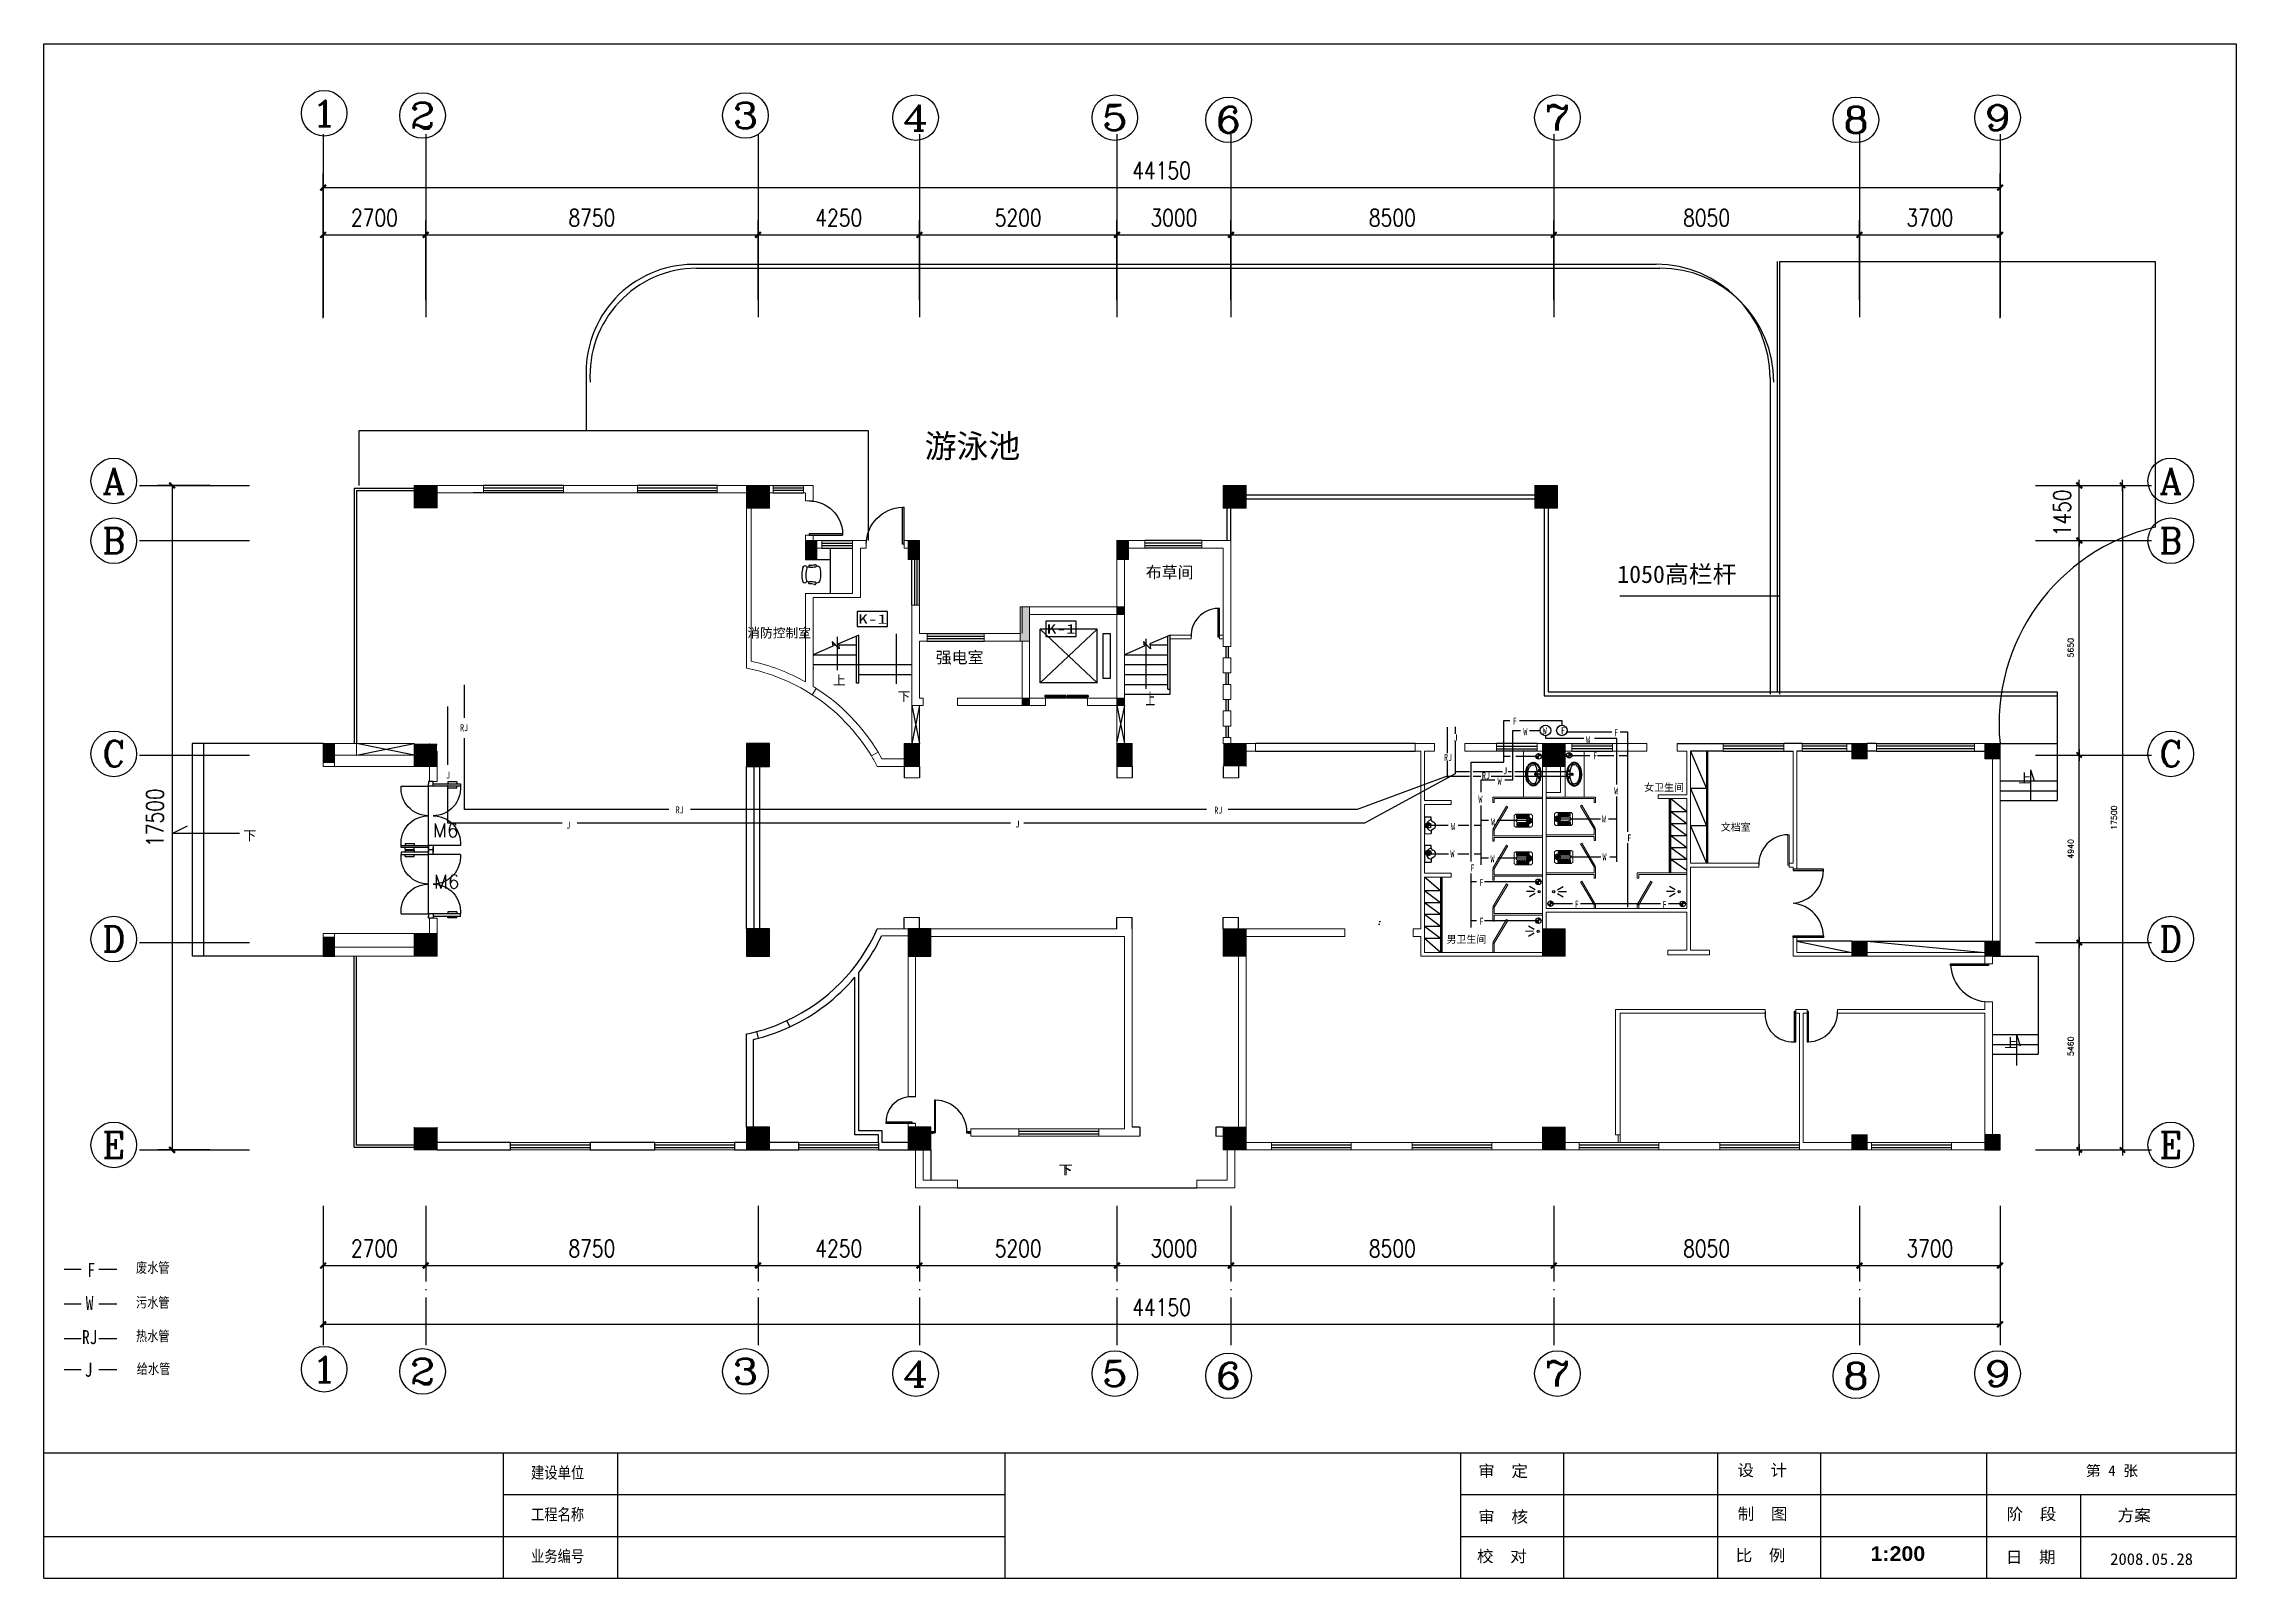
# Model space of a CAD drawing. Extents: x 1487452 to 1619693, y 165319 to 350168.
# Drawn here: x 1561972 to 1619693, y 269359 to 309763 of the extents above; entities that cross this region are included whole.
import ezdxf
from ezdxf.enums import TextEntityAlignment as Align

# ---------------------------------------------------------------- set-up
doc = ezdxf.new("R2010")
doc.units = 0
doc.header["$LTSCALE"] = 1000
doc.header["$MEASUREMENT"] = 0
doc.linetypes.add('DOTE', pattern=[2.42, 2, -0.2, 0.02, -0.2])
doc.layers.get('0').update_dxf_attribs({"linetype": 'CONTINUOUS'})
doc.layers.get('Defpoints').update_dxf_attribs({"linetype": 'CONTINUOUS'})
for name, color, linetype in [('2', 6, 'CONTINUOUS'), ('AXIS', 3, 'CONTINUOUS'), ('AXIS_TEXT', 7, 'CONTINUOUS'), ('COLUMN', 9, 'CONTINUOUS'), ('Dim3', 30, 'CONTINUOUS'), ('DIME', 3, 'CONTINUOUS'), ('DOTE', 1, 'DOTE'), ('FIN-栏杆', 3, 'CONTINUOUS'), ('FUR', 4, 'CONTINUOUS'), ('G', 4, 'CONTINUOUS'), ('WALL', 4, 'CONTINUOUS')]:
    doc.layers.add(name, color=color, linetype=linetype)
doc.styles.add('-宋体', font='SimSun.ttf', dxfattribs={"width": 0.8})
doc.styles.add('_TCH_AXIS', font='COMPLEX', dxfattribs={"bigfont": 'GBCBIG'})
doc.styles.add('_TCH_DIM', font='SIMPLEX', dxfattribs={"bigfont": 'GBCBIG'})
doc.styles.add('DIM_FONT', font='SIMPLEX.shx', dxfattribs={"width": 0.8})
doc.styles.add('SANSSERIFBOLD', font='sasb____.pfb')
doc.styles.add('黑体', font='SIMHEI.TTF')
doc.dimstyles.new('dimn', dxfattribs={"dimtxt": 150, "dimasz": 1, "dimexe": 250, "dimexo": 300, "dimgap": 150, "dimtad": 1, "dimdec": 0, "dimzin": 0, "dimdsep": 46, "dimtxsty": '_TCH_DIM', "dimblk": '_dimx', "dimcen": 0.09, "dimclrd": 3, "dimclre": 3, "dimclrt": 2, "dimadec": 1, "dimazin": 2, "dimtfac": 1, "dimtdec": 0, "dimtix": 1, "dimtmove": 2, "dimatfit": 3, "dimldrblk": 'ARCHTICK', "dimfxl": 1, "dimtolj": 1, "dimtzin": 0, "dimarcsym": 0})
doc.dimstyles.new('DIMN150', dxfattribs={"dimscale": 1.5, "dimtxt": 300, "dimasz": 100, "dimexe": 250, "dimexo": 300, "dimgap": 150, "dimtad": 1, "dimdec": 0, "dimzin": 0, "dimdsep": 46, "dimtxsty": 'DIM_FONT', "dimblk": 'ARCHTICK', "dimcen": 0.09, "dimclrt": 7, "dimazin": 2, "dimtfac": 1, "dimtdec": 0, "dimtix": 1, "dimtmove": 2, "dimatfit": 3, "dimldrblk": 'ARCHTICK', "dimfxl": 1, "dimtolj": 1, "dimtzin": 0, "dimarcsym": 0})

msp = doc.modelspace()

# ---------------------------------------------------------------- texts
at = {"lineweight": 13, "style": '_TCH_DIM'}
msp.add_text('上', height=357.4, dxfattribs=at).set_placement((1590978.3, 292324.7))
at = {"color": 2}
for s, height, style, width, p in [('建设单位', 307.19, '黑体', 0.834707, (1574799.4, 271891.7)), ('审  定', 307.19, '黑体', 1.043383, (1599737, 271933.4)), ('设  计', 307.19, '黑体', 1.043383, (1606559.1, 271956.4)), ('第 4 张', 276.47, '黑体', 1.043383, (1615735.8, 271968.1)), ('工程名称', 307.19, '黑体', 0.834707, (1574799.4, 270792.2)), ('审  核', 307.19, '黑体', 1.043383, (1599737, 270729.5)), ('制  图', 307.19, '黑体', 1.043383, (1606569.5, 270806.5)), ('阶  段', 307.19, '黑体', 1.043383, (1613647.3, 270801.4)), ('方案', 307.19, '黑体', 1.043383, (1616571.4, 270768.7)), ('业务编号', 307.19, '黑体', 0.834707, (1574799.4, 269692.8)), ('校  对', 307.19, '黑体', 1.043383, (1599705, 269689.9)), ('比  例', 307.19, '黑体', 1.043383, (1606515.1, 269715.7)), ('1:200', 385.77, 'SANSSERIFBOLD', 1.043383, (1610066.9, 269696.5)), ('日  期', 307.19, '黑体', 1.043383, (1613629.8, 269667.4)), ('2008.05.28', 307.19, '黑体', 1.043383, (1616376.3, 269616.8))]:
    msp.add_text(s, height=height, dxfattribs=dict(at, style=style, width=width)).set_placement(p, align=Align.BOTTOM_LEFT)
at = {"layer": 'AXIS_TEXT', "color": 2, "linetype": 'Continuous', "style": '_TCH_AXIS'}
for s, width, p, p2 in [('1', 2.333333, (1569012.8, 307596), (1569691.6, 307596)), ('2', 1.5, (1571604.4, 307537.8), (1572283.3, 307537.8)), ('3', 1.5, (1580104.4, 307537.8), (1580783.3, 307537.8)), ('4', 1.3125, (1584585.5, 307479.9), (1585264.3, 307479.9)), ('5', 1.5, (1589831.2, 307479.9), (1590510.1, 307479.9)), ('6', 1.5, (1592825.6, 307421.7), (1593504.4, 307421.7)), ('7', 1.5, (1601481.2, 307479.9), (1602160.1, 307479.9)), ('8', 1.5, (1609343.8, 307421.7), (1610022.7, 307421.7)), ('9', 1.5, (1613073.1, 307479.9), (1613751.9, 307479.9)), ('1', 2.333333, (1569012.8, 274521.8), (1569691.6, 274521.8)), ('2', 1.5, (1571604.4, 274463.6), (1572283.3, 274463.6)), ('3', 1.5, (1580104.4, 274463.6), (1580783.3, 274463.6)), ('4', 1.3125, (1584585.5, 274405.7), (1585264.3, 274405.7)), ('5', 1.5, (1589831.2, 274405.7), (1590510.1, 274405.7)), ('6', 1.5, (1592825.6, 274347.5), (1593504.4, 274347.5)), ('7', 1.5, (1601481.2, 274405.7), (1602160.1, 274405.7)), ('8', 1.5, (1609343.8, 274347.5), (1610022.7, 274347.5)), ('9', 1.5, (1613073.1, 274405.7), (1613751.9, 274405.7))]:
    msp.add_text(s, height=678.8, dxfattribs=dict(at, width=width)).set_placement(p, p2, align=Align.FIT)
for tag, width, p, p2 in [('A', 1.031197, (1563513.9, 297916.4), (1564113.9, 297916.4)), ('A', 1.031197, (1617669, 297916.4), (1618269, 297916.4)), ('B', 1.091856, (1563513.9, 296342.8), (1564113.9, 296342.8)), ('B', 1.091856, (1617669, 296342.8), (1618269, 296342.8)), ('C', 1.237437, (1563513.9, 290729.4), (1564113.9, 290729.4)), ('C', 1.237437, (1617669, 290729.4), (1618269, 290729.4)), ('D', 1.091856, (1563513.9, 285853.1), (1564113.9, 285853.1)), ('D', 1.091856, (1617669, 285853.1), (1618269, 285853.1)), ('E', 1.160097, (1563513.9, 280430.8), (1564113.9, 280430.8)), ('E', 1.160097, (1617669, 280430.8), (1618269, 280430.8))]:
    msp.add_attdef(tag, text='', height=678.8, dxfattribs=dict(at, width=width)).set_placement(p, p2, align=Align.FIT)
at = {"layer": 'Dim3', "color": 2, "ltscale": 0.4, "style": '黑体'}
for s, height, p in [('游泳池', 614.4, (1585164.3, 299173.2)), ('消防控制室', 245.76, (1580493.1, 294252.8)), ('强电室', 307.2, (1585455.3, 293604.2)), ('女卫生间', 192, (1604107.1, 290182.5)), ('文档室', 192, (1606125.4, 289136.2)), ('男卫生间', 192, (1598902.2, 286182.4))]:
    msp.add_text(s, height=height, dxfattribs=at).set_placement(p, align=Align.MIDDLE_LEFT)
at = {"layer": 'Dim3', "color": 251, "ltscale": 0.4, "style": '黑体'}
msp.add_text('1050高栏杆', height=460.8, dxfattribs=at).set_placement((1603398.3, 295797.5), align=Align.MIDDLE_LEFT)
at = {"layer": 'Dim3', "color": 2, "ltscale": 0.4, "style": '黑体'}
for s, height, p in [('上', 245.8, (1582749, 292882.8)), ('下', 245.8, (1584449.6, 292458)), ('上', 245.8, (1613959.3, 290302.4)), ('下', 249.6, (1567223, 288792.2)), ('上', 245.8, (1613590.7, 283329.6))]:
    msp.add_text(s, height=height, dxfattribs=at).set_placement(p)
at = {"layer": 'Dim3', "color": 0, "ltscale": 0.4, "style": '-宋体', "width": 0.8}
for s, height, p in [('RJ', 184.32, (1572932.8, 291755.4)), ('J', 184.3, (1599086.8, 291483.8)), ('F', 184.3, (1600650.4, 291931.2)), ('W', 184.3, (1600925.4, 291648.6)), ('W', 184.3, (1601435.2, 291674.1)), ('F', 184.3, (1601916.2, 291674.3)), ('W', 184.3, (1602577.6, 291435.8)), ('F', 184.3, (1603314.7, 291621.8)), ('RJ', 184.32, (1598836.9, 290972.3)), ('F', 184.3, (1602760.2, 291013.7)), ('J', 184.3, (1572563.4, 290506.3)), ('RJ', 184.32, (1599835.2, 290491.8)), ('W', 184.3, (1600247.5, 290345.3)), ('J', 184.3, (1600395.4, 290621.1)), ('W', 184.3, (1599741.6, 289869.7)), ('W', 184.3, (1603318.6, 290093.3)), ('J', 184.3, (1575729.6, 289189.1)), ('RJ', 184.32, (1578608.6, 289589.7)), ('J', 184.3, (1587554.7, 289218.3)), ('RJ', 184.32, (1592788.5, 289585.5)), ('W', 184.3, (1599023.2, 289151.7)), ('W', 184.3, (1600079.5, 289277.1)), ('W', 184.3, (1602993, 289354.2)), ('F', 184.3, (1603663.2, 288852.4)), ('W', 184.3, (1599004.1, 288434.9)), ('F', 184.3, (1599532.4, 288061.8)), ('W', 184.3, (1600060.4, 288305.3)), ('W', 184.3, (1603008.5, 288354.4)), ('F', 184.3, (1599771.8, 287681.7)), ('F', 184.3, (1602279.4, 287107.2)), ('F', 184.3, (1604591.2, 287099.6)), ('F', 184.3, (1599771.8, 286656.9)), ('F', 368.6, (1563121.3, 277475.1)), ('W', 368.6, (1563076, 276608.4)), ('RJ', 368.64, (1562978.4, 275707.7)), ('J', 368.6, (1563050.1, 274847.6))]:
    msp.add_text(s, height=height, dxfattribs=at).set_placement(p, align=Align.MIDDLE_LEFT)
at = {"layer": 'Dim3', "color": 251, "ltscale": 0.4, "style": '_TCH_DIM'}
for p in [(1572216.5, 288874.8), (1572240.4, 287519.9)]:
    msp.add_text('M6', height=357.45, dxfattribs=at).set_placement(p)
at = {"layer": 'Dim3', "color": 2, "ltscale": 0.4, "style": '黑体', "width": 1.428998, "flags": 8}
for p, p2 in [((1583412.8, 294490.5), (1584174.7, 294490.5)), ((1588379, 294234), (1589140.9, 294234))]:
    msp.add_attdef('K-1', text='K-1', height=245.76, dxfattribs=at).set_placement(p, p2, align=Align.FIT)
at = {"layer": 'WALL', "color": 2, "linetype": 'Continuous', "style": '黑体'}
msp.add_text('布草间', height=307.2, dxfattribs=at).set_placement((1590984.7, 295846.5), align=Align.MIDDLE_LEFT)
at = {"layer": 'WALL', "color": 0, "linetype": 'Continuous', "style": '黑体'}
for p in [(1588693.3, 279994.1), (1588723.3, 279994.1)]:
    msp.add_text('下', height=245.8, dxfattribs=at).set_placement(p)
at = {"layer": 'WALL', "color": 2, "style": '黑体', "width": 0.8}
for s, p in [('废水管', (1564398.3, 277400.7)), ('污水管', (1564398.3, 276484.9)), ('热水管', (1564398.3, 275600.3)), ('给水管', (1564419.1, 274736.5))]:
    msp.add_text(s, height=270.04, dxfattribs=at).set_placement(p)

# ---------------------------------------------------------------- blocks, each defined once
blk = doc.blocks.new('_ArchTick')
at = {"color": 0, "linetype": 'ByBlock', "const_width": 0.4}
blk.add_lwpolyline([(-0.5, -0.5), (0.5, 0.5)], dxfattribs=at)
blk = doc.blocks.new('*D137')
at = {"layer": 'AXIS', "color": 0, "linetype": 'Continuous', "lineweight": -2, "transparency": 16777216}
for p, q in [((1569326, 278717), (1569326, 277216)), ((1572026, 278717), (1572026, 277216)), ((1569326, 277591), (1572026, 277591))]:
    blk.add_line(p, q, dxfattribs=at)
at = {"layer": 'Defpoints', "color": 0, "linetype": 'Continuous', "transparency": 16777216}
for p in [(1569326, 279167), (1572026, 279167), (1572026, 277591)]:
    blk.add_point(p, dxfattribs=at)
at = {"layer": 'AXIS', "color": 0, "linetype": 'Continuous', "lineweight": -2, "transparency": 16777216, "xscale": 150, "yscale": 150, "zscale": 150, "rotation": 180}
blk.add_blockref('_ArchTick', (1569326, 277591), dxfattribs=at)
at = {"layer": 'AXIS', "color": 0, "linetype": 'Continuous', "lineweight": -2, "transparency": 16777216, "xscale": 150, "yscale": 150, "zscale": 150}
blk.add_blockref('_ArchTick', (1572026, 277591), dxfattribs=at)
at = {"layer": 'AXIS', "color": 2, "linetype": 'Continuous', "transparency": 16777216, "insert": (1570676, 278041), "char_height": 450, "attachment_point": 5, "style": 'DIM_FONT'}
blk.add_mtext('\\A1;2700', dxfattribs=at)
blk = doc.blocks.new('*D138')
at = {"layer": 'AXIS', "color": 0, "linetype": 'Continuous', "lineweight": -2, "transparency": 16777216}
for p, q in [((1572026, 278717), (1572026, 277216)), ((1580776, 278717), (1580776, 277216)), ((1572026, 277591), (1580776, 277591))]:
    blk.add_line(p, q, dxfattribs=at)
at = {"layer": 'Defpoints', "color": 0, "linetype": 'Continuous', "transparency": 16777216}
for p in [(1572026, 279167), (1580776, 279167), (1580776, 277591)]:
    blk.add_point(p, dxfattribs=at)
at = {"layer": 'AXIS', "color": 0, "linetype": 'Continuous', "lineweight": -2, "transparency": 16777216, "xscale": 150, "yscale": 150, "zscale": 150, "rotation": 180}
blk.add_blockref('_ArchTick', (1572026, 277591), dxfattribs=at)
at = {"layer": 'AXIS', "color": 0, "linetype": 'Continuous', "lineweight": -2, "transparency": 16777216, "xscale": 150, "yscale": 150, "zscale": 150}
blk.add_blockref('_ArchTick', (1580776, 277591), dxfattribs=at)
at = {"layer": 'AXIS', "color": 2, "linetype": 'Continuous', "transparency": 16777216, "insert": (1576401, 278041), "char_height": 450, "attachment_point": 5, "style": 'DIM_FONT'}
blk.add_mtext('\\A1;8750', dxfattribs=at)
blk = doc.blocks.new('*D139')
at = {"layer": 'AXIS', "color": 0, "linetype": 'Continuous', "lineweight": -2, "transparency": 16777216}
for p, q in [((1580776, 278717), (1580776, 277216)), ((1585026, 278717), (1585026, 277216)), ((1580776, 277591), (1585026, 277591))]:
    blk.add_line(p, q, dxfattribs=at)
at = {"layer": 'Defpoints', "color": 0, "linetype": 'Continuous', "transparency": 16777216}
for p in [(1580776, 279167), (1585026, 279167), (1585026, 277591)]:
    blk.add_point(p, dxfattribs=at)
at = {"layer": 'AXIS', "color": 0, "linetype": 'Continuous', "lineweight": -2, "transparency": 16777216, "xscale": 150, "yscale": 150, "zscale": 150, "rotation": 180}
blk.add_blockref('_ArchTick', (1580776, 277591), dxfattribs=at)
at = {"layer": 'AXIS', "color": 0, "linetype": 'Continuous', "lineweight": -2, "transparency": 16777216, "xscale": 150, "yscale": 150, "zscale": 150}
blk.add_blockref('_ArchTick', (1585026, 277591), dxfattribs=at)
at = {"layer": 'AXIS', "color": 2, "linetype": 'Continuous', "transparency": 16777216, "insert": (1582901, 278041), "char_height": 450, "attachment_point": 5, "style": 'DIM_FONT'}
blk.add_mtext('\\A1;4250', dxfattribs=at)
blk = doc.blocks.new('*D140')
at = {"layer": 'AXIS', "color": 0, "linetype": 'Continuous', "lineweight": -2, "transparency": 16777216}
for p, q in [((1585026, 278717), (1585026, 277216)), ((1590226, 278717), (1590226, 277216)), ((1585026, 277591), (1590226, 277591))]:
    blk.add_line(p, q, dxfattribs=at)
at = {"layer": 'Defpoints', "color": 0, "linetype": 'Continuous', "transparency": 16777216}
for p in [(1585026, 279167), (1590226, 279167), (1590226, 277591)]:
    blk.add_point(p, dxfattribs=at)
at = {"layer": 'AXIS', "color": 0, "linetype": 'Continuous', "lineweight": -2, "transparency": 16777216, "xscale": 150, "yscale": 150, "zscale": 150, "rotation": 180}
blk.add_blockref('_ArchTick', (1585026, 277591), dxfattribs=at)
at = {"layer": 'AXIS', "color": 0, "linetype": 'Continuous', "lineweight": -2, "transparency": 16777216, "xscale": 150, "yscale": 150, "zscale": 150}
blk.add_blockref('_ArchTick', (1590226, 277591), dxfattribs=at)
at = {"layer": 'AXIS', "color": 2, "linetype": 'Continuous', "transparency": 16777216, "insert": (1587626, 278041), "char_height": 450, "attachment_point": 5, "style": 'DIM_FONT'}
blk.add_mtext('\\A1;5200', dxfattribs=at)
blk = doc.blocks.new('*D141')
at = {"layer": 'AXIS', "color": 0, "linetype": 'Continuous', "lineweight": -2, "transparency": 16777216}
for p, q in [((1590226, 278717), (1590226, 277216)), ((1593226, 278717), (1593226, 277216)), ((1590226, 277591), (1593226, 277591))]:
    blk.add_line(p, q, dxfattribs=at)
at = {"layer": 'Defpoints', "color": 0, "linetype": 'Continuous', "transparency": 16777216}
for p in [(1590226, 279167), (1593226, 279167), (1593226, 277591)]:
    blk.add_point(p, dxfattribs=at)
at = {"layer": 'AXIS', "color": 0, "linetype": 'Continuous', "lineweight": -2, "transparency": 16777216, "xscale": 150, "yscale": 150, "zscale": 150, "rotation": 180}
blk.add_blockref('_ArchTick', (1590226, 277591), dxfattribs=at)
at = {"layer": 'AXIS', "color": 0, "linetype": 'Continuous', "lineweight": -2, "transparency": 16777216, "xscale": 150, "yscale": 150, "zscale": 150}
blk.add_blockref('_ArchTick', (1593226, 277591), dxfattribs=at)
at = {"layer": 'AXIS', "color": 2, "linetype": 'Continuous', "transparency": 16777216, "insert": (1591726, 278041), "char_height": 450, "attachment_point": 5, "style": 'DIM_FONT'}
blk.add_mtext('\\A1;3000', dxfattribs=at)
blk = doc.blocks.new('*D142')
at = {"layer": 'AXIS', "color": 0, "linetype": 'Continuous', "lineweight": -2, "transparency": 16777216}
for p, q in [((1593226, 278717), (1593226, 277216)), ((1601726, 278717), (1601726, 277216)), ((1593226, 277591), (1601726, 277591))]:
    blk.add_line(p, q, dxfattribs=at)
at = {"layer": 'Defpoints', "color": 0, "linetype": 'Continuous', "transparency": 16777216}
for p in [(1593226, 279167), (1601726, 279167), (1601726, 277591)]:
    blk.add_point(p, dxfattribs=at)
at = {"layer": 'AXIS', "color": 0, "linetype": 'Continuous', "lineweight": -2, "transparency": 16777216, "xscale": 150, "yscale": 150, "zscale": 150, "rotation": 180}
blk.add_blockref('_ArchTick', (1593226, 277591), dxfattribs=at)
at = {"layer": 'AXIS', "color": 0, "linetype": 'Continuous', "lineweight": -2, "transparency": 16777216, "xscale": 150, "yscale": 150, "zscale": 150}
blk.add_blockref('_ArchTick', (1601726, 277591), dxfattribs=at)
at = {"layer": 'AXIS', "color": 2, "linetype": 'Continuous', "transparency": 16777216, "insert": (1597476, 278041), "char_height": 450, "attachment_point": 5, "style": 'DIM_FONT'}
blk.add_mtext('\\A1;8500', dxfattribs=at)
blk = doc.blocks.new('*D143')
at = {"layer": 'AXIS', "color": 0, "linetype": 'Continuous', "lineweight": -2, "transparency": 16777216}
for p, q in [((1601726, 278717), (1601726, 277216)), ((1609776, 278717), (1609776, 277216)), ((1601726, 277591), (1609776, 277591))]:
    blk.add_line(p, q, dxfattribs=at)
at = {"layer": 'Defpoints', "color": 0, "linetype": 'Continuous', "transparency": 16777216}
for p in [(1601726, 279167), (1609776, 279167), (1609776, 277591)]:
    blk.add_point(p, dxfattribs=at)
at = {"layer": 'AXIS', "color": 0, "linetype": 'Continuous', "lineweight": -2, "transparency": 16777216, "xscale": 150, "yscale": 150, "zscale": 150, "rotation": 180}
blk.add_blockref('_ArchTick', (1601726, 277591), dxfattribs=at)
at = {"layer": 'AXIS', "color": 0, "linetype": 'Continuous', "lineweight": -2, "transparency": 16777216, "xscale": 150, "yscale": 150, "zscale": 150}
blk.add_blockref('_ArchTick', (1609776, 277591), dxfattribs=at)
at = {"layer": 'AXIS', "color": 2, "linetype": 'Continuous', "transparency": 16777216, "insert": (1605751, 278041), "char_height": 450, "attachment_point": 5, "style": 'DIM_FONT'}
blk.add_mtext('\\A1;8050', dxfattribs=at)
blk = doc.blocks.new('*D144')
at = {"layer": 'AXIS', "color": 0, "linetype": 'Continuous', "lineweight": -2, "transparency": 16777216}
for p, q in [((1609776, 278717), (1609776, 277216)), ((1613476, 278717), (1613476, 277216)), ((1609776, 277591), (1613476, 277591))]:
    blk.add_line(p, q, dxfattribs=at)
at = {"layer": 'Defpoints', "color": 0, "linetype": 'Continuous', "transparency": 16777216}
for p in [(1609776, 279167), (1613476, 279167), (1613476, 277591)]:
    blk.add_point(p, dxfattribs=at)
at = {"layer": 'AXIS', "color": 0, "linetype": 'Continuous', "lineweight": -2, "transparency": 16777216, "xscale": 150, "yscale": 150, "zscale": 150, "rotation": 180}
blk.add_blockref('_ArchTick', (1609776, 277591), dxfattribs=at)
at = {"layer": 'AXIS', "color": 0, "linetype": 'Continuous', "lineweight": -2, "transparency": 16777216, "xscale": 150, "yscale": 150, "zscale": 150}
blk.add_blockref('_ArchTick', (1613476, 277591), dxfattribs=at)
at = {"layer": 'AXIS', "color": 2, "linetype": 'Continuous', "transparency": 16777216, "insert": (1611626, 278041), "char_height": 450, "attachment_point": 5, "style": 'DIM_FONT'}
blk.add_mtext('\\A1;3700', dxfattribs=at)
blk = doc.blocks.new('*D145')
at = {"layer": 'AXIS', "color": 0, "linetype": 'Continuous', "lineweight": -2, "transparency": 16777216}
for p, q in [((1569326, 278717), (1569326, 275668)), ((1613476, 278717), (1613476, 275668)), ((1613476, 276043), (1569326, 276043))]:
    blk.add_line(p, q, dxfattribs=at)
at = {"layer": 'Defpoints', "color": 0, "linetype": 'Continuous', "transparency": 16777216}
for p in [(1569326, 279167), (1613476, 279167), (1569326, 276043)]:
    blk.add_point(p, dxfattribs=at)
at = {"layer": 'AXIS', "color": 0, "linetype": 'Continuous', "lineweight": -2, "transparency": 16777216, "xscale": 150, "yscale": 150, "zscale": 150, "rotation": 180}
blk.add_blockref('_ArchTick', (1569326, 276043), dxfattribs=at)
at = {"layer": 'AXIS', "color": 0, "linetype": 'Continuous', "lineweight": -2, "transparency": 16777216, "xscale": 150, "yscale": 150, "zscale": 150}
blk.add_blockref('_ArchTick', (1613476, 276043), dxfattribs=at)
at = {"layer": 'AXIS', "color": 2, "linetype": 'Continuous', "transparency": 16777216, "insert": (1591401, 276493), "char_height": 450, "attachment_point": 5, "style": 'DIM_FONT'}
blk.add_mtext('\\A1;44150', dxfattribs=at)
blk = doc.blocks.new('*D146')
at = {"layer": 'AXIS', "color": 0, "linetype": 'Continuous', "lineweight": -2, "transparency": 16777216}
for p, q in [((1566344, 298136), (1564974, 298136)), ((1565349, 298136), (1565349, 280636)), ((1566344, 280636), (1564974, 280636))]:
    blk.add_line(p, q, dxfattribs=at)
at = {"layer": 'Defpoints', "color": 0, "linetype": 'Continuous', "transparency": 16777216}
for p in [(1566794, 298136), (1565349, 280636), (1566794, 280636)]:
    blk.add_point(p, dxfattribs=at)
at = {"layer": 'AXIS', "color": 0, "linetype": 'Continuous', "lineweight": -2, "transparency": 16777216, "xscale": 150, "yscale": 150, "zscale": 150}
for p, rotation in [((1565349, 298136), 90), ((1565349, 280636), 270)]:
    blk.add_blockref('_ArchTick', p, dxfattribs=dict(at, rotation=rotation))
at = {"layer": 'AXIS', "color": 2, "linetype": 'Continuous', "transparency": 16777216, "insert": (1564899, 289386), "char_height": 450, "attachment_point": 5, "rotation": 90, "style": 'DIM_FONT'}
blk.add_mtext('\\A1;17500', dxfattribs=at)
blk = doc.blocks.new('_dimx')
blk.add_line((-150, 0), (150, 0))
at = {"const_width": 50}
blk.add_lwpolyline([(-70, -70), (70, 70)], dxfattribs=at)
blk = doc.blocks.new('*D150')
at = {"layer": 'AXIS', "color": 0, "linetype": 'Continuous', "lineweight": -2, "transparency": 16777216}
for p, q in [((1614864, 298136), (1615937, 298136)), ((1615562, 298136), (1615562, 298286)), ((1615562, 296686), (1615562, 298136)), ((1614864, 296686), (1615937, 296686)), ((1615562, 296686), (1615562, 296536))]:
    blk.add_line(p, q, dxfattribs=at)
at = {"layer": 'Defpoints', "color": 0, "linetype": 'Continuous', "transparency": 16777216}
for p in [(1614414, 298136), (1615562, 298136), (1614414, 296686)]:
    blk.add_point(p, dxfattribs=at)
at = {"layer": 'AXIS', "color": 0, "linetype": 'Continuous', "lineweight": -2, "transparency": 16777216, "xscale": 150, "yscale": 150, "zscale": 150}
for p, rotation in [((1615562, 298136), 270), ((1615562, 296686), 90)]:
    blk.add_blockref('_ArchTick', p, dxfattribs=dict(at, rotation=rotation))
at = {"layer": 'AXIS', "color": 2, "linetype": 'Continuous', "transparency": 16777216, "insert": (1615112, 297411), "char_height": 450, "attachment_point": 5, "rotation": 90, "style": 'DIM_FONT'}
blk.add_mtext('\\A1;1450', dxfattribs=at)
blk = doc.blocks.new('*D151')
at = {"layer": 'Defpoints', "color": 0, "ltscale": 0.4, "transparency": 16777216}
for p in [(1614714, 298136), (1614714, 280636), (1616702, 280636)]:
    blk.add_point(p, dxfattribs=at)
at = {"layer": 'Dim3', "color": 3, "lineweight": -2, "ltscale": 0.4, "transparency": 16777216}
for p, q in [((1615014, 298136), (1616952, 298136)), ((1616702, 298135), (1616702, 280637)), ((1615014, 280636), (1616952, 280636))]:
    blk.add_line(p, q, dxfattribs=at)
for p, rotation in [((1616702, 298136), 90), ((1616702, 280636), 270)]:
    blk.add_blockref('_dimx', p, dxfattribs=dict(at, rotation=rotation))
at = {"layer": 'Dim3', "color": 2, "ltscale": 0.4, "transparency": 16777216, "insert": (1616477, 289386), "char_height": 150, "attachment_point": 5, "rotation": 90, "style": '_TCH_DIM'}
blk.add_mtext('\\A1;17500', dxfattribs=at)
blk = doc.blocks.new('*D152')
at = {"layer": 'AXIS', "color": 0, "linetype": 'Continuous', "lineweight": -2, "transparency": 16777216}
for p, q in [((1569326, 303014), (1569326, 305108)), ((1572026, 303014), (1572026, 305108)), ((1569326, 304733), (1572026, 304733))]:
    blk.add_line(p, q, dxfattribs=at)
at = {"layer": 'Defpoints', "color": 0, "linetype": 'Continuous', "transparency": 16777216}
for p in [(1572026, 304733), (1569326, 302564), (1572026, 302564)]:
    blk.add_point(p, dxfattribs=at)
at = {"layer": 'AXIS', "color": 0, "linetype": 'Continuous', "lineweight": -2, "transparency": 16777216, "xscale": 150, "yscale": 150, "zscale": 150, "rotation": 180}
blk.add_blockref('_ArchTick', (1569326, 304733), dxfattribs=at)
at = {"layer": 'AXIS', "color": 0, "linetype": 'Continuous', "lineweight": -2, "transparency": 16777216, "xscale": 150, "yscale": 150, "zscale": 150}
blk.add_blockref('_ArchTick', (1572026, 304733), dxfattribs=at)
at = {"layer": 'AXIS', "color": 2, "linetype": 'Continuous', "transparency": 16777216, "insert": (1570676, 305183), "char_height": 450, "attachment_point": 5, "style": 'DIM_FONT'}
blk.add_mtext('\\A1;2700', dxfattribs=at)
blk = doc.blocks.new('*D153')
at = {"layer": 'AXIS', "color": 0, "linetype": 'Continuous', "lineweight": -2, "transparency": 16777216}
for p, q in [((1572026, 303014), (1572026, 305108)), ((1580776, 303014), (1580776, 305108)), ((1572026, 304733), (1580776, 304733))]:
    blk.add_line(p, q, dxfattribs=at)
at = {"layer": 'Defpoints', "color": 0, "linetype": 'Continuous', "transparency": 16777216}
for p in [(1580776, 304733), (1572026, 302564), (1580776, 302564)]:
    blk.add_point(p, dxfattribs=at)
at = {"layer": 'AXIS', "color": 0, "linetype": 'Continuous', "lineweight": -2, "transparency": 16777216, "xscale": 150, "yscale": 150, "zscale": 150, "rotation": 180}
blk.add_blockref('_ArchTick', (1572026, 304733), dxfattribs=at)
at = {"layer": 'AXIS', "color": 0, "linetype": 'Continuous', "lineweight": -2, "transparency": 16777216, "xscale": 150, "yscale": 150, "zscale": 150}
blk.add_blockref('_ArchTick', (1580776, 304733), dxfattribs=at)
at = {"layer": 'AXIS', "color": 2, "linetype": 'Continuous', "transparency": 16777216, "insert": (1576401, 305183), "char_height": 450, "attachment_point": 5, "style": 'DIM_FONT'}
blk.add_mtext('\\A1;8750', dxfattribs=at)
blk = doc.blocks.new('*D154')
at = {"layer": 'AXIS', "color": 0, "linetype": 'Continuous', "lineweight": -2, "transparency": 16777216}
for p, q in [((1580776, 303014), (1580776, 305108)), ((1585026, 303014), (1585026, 305108)), ((1580776, 304733), (1585026, 304733))]:
    blk.add_line(p, q, dxfattribs=at)
at = {"layer": 'Defpoints', "color": 0, "linetype": 'Continuous', "transparency": 16777216}
for p in [(1585026, 304733), (1580776, 302564), (1585026, 302564)]:
    blk.add_point(p, dxfattribs=at)
at = {"layer": 'AXIS', "color": 0, "linetype": 'Continuous', "lineweight": -2, "transparency": 16777216, "xscale": 150, "yscale": 150, "zscale": 150, "rotation": 180}
blk.add_blockref('_ArchTick', (1580776, 304733), dxfattribs=at)
at = {"layer": 'AXIS', "color": 0, "linetype": 'Continuous', "lineweight": -2, "transparency": 16777216, "xscale": 150, "yscale": 150, "zscale": 150}
blk.add_blockref('_ArchTick', (1585026, 304733), dxfattribs=at)
at = {"layer": 'AXIS', "color": 2, "linetype": 'Continuous', "transparency": 16777216, "insert": (1582901, 305183), "char_height": 450, "attachment_point": 5, "style": 'DIM_FONT'}
blk.add_mtext('\\A1;4250', dxfattribs=at)
blk = doc.blocks.new('*D155')
at = {"layer": 'AXIS', "color": 0, "linetype": 'Continuous', "lineweight": -2, "transparency": 16777216}
for p, q in [((1585026, 303014), (1585026, 305108)), ((1590226, 303014), (1590226, 305108)), ((1585026, 304733), (1590226, 304733))]:
    blk.add_line(p, q, dxfattribs=at)
at = {"layer": 'Defpoints', "color": 0, "linetype": 'Continuous', "transparency": 16777216}
for p in [(1590226, 304733), (1585026, 302564), (1590226, 302564)]:
    blk.add_point(p, dxfattribs=at)
at = {"layer": 'AXIS', "color": 0, "linetype": 'Continuous', "lineweight": -2, "transparency": 16777216, "xscale": 150, "yscale": 150, "zscale": 150, "rotation": 180}
blk.add_blockref('_ArchTick', (1585026, 304733), dxfattribs=at)
at = {"layer": 'AXIS', "color": 0, "linetype": 'Continuous', "lineweight": -2, "transparency": 16777216, "xscale": 150, "yscale": 150, "zscale": 150}
blk.add_blockref('_ArchTick', (1590226, 304733), dxfattribs=at)
at = {"layer": 'AXIS', "color": 2, "linetype": 'Continuous', "transparency": 16777216, "insert": (1587626, 305183), "char_height": 450, "attachment_point": 5, "style": 'DIM_FONT'}
blk.add_mtext('\\A1;5200', dxfattribs=at)
blk = doc.blocks.new('*D156')
at = {"layer": 'AXIS', "color": 0, "linetype": 'Continuous', "lineweight": -2, "transparency": 16777216}
for p, q in [((1590226, 303014), (1590226, 305108)), ((1593226, 303014), (1593226, 305108)), ((1590226, 304733), (1593226, 304733))]:
    blk.add_line(p, q, dxfattribs=at)
at = {"layer": 'Defpoints', "color": 0, "linetype": 'Continuous', "transparency": 16777216}
for p in [(1593226, 304733), (1590226, 302564), (1593226, 302564)]:
    blk.add_point(p, dxfattribs=at)
at = {"layer": 'AXIS', "color": 0, "linetype": 'Continuous', "lineweight": -2, "transparency": 16777216, "xscale": 150, "yscale": 150, "zscale": 150, "rotation": 180}
blk.add_blockref('_ArchTick', (1590226, 304733), dxfattribs=at)
at = {"layer": 'AXIS', "color": 0, "linetype": 'Continuous', "lineweight": -2, "transparency": 16777216, "xscale": 150, "yscale": 150, "zscale": 150}
blk.add_blockref('_ArchTick', (1593226, 304733), dxfattribs=at)
at = {"layer": 'AXIS', "color": 2, "linetype": 'Continuous', "transparency": 16777216, "insert": (1591726, 305183), "char_height": 450, "attachment_point": 5, "style": 'DIM_FONT'}
blk.add_mtext('\\A1;3000', dxfattribs=at)
blk = doc.blocks.new('*D157')
at = {"layer": 'AXIS', "color": 0, "linetype": 'Continuous', "lineweight": -2, "transparency": 16777216}
for p, q in [((1593226, 303014), (1593226, 305108)), ((1601726, 303014), (1601726, 305108)), ((1593226, 304733), (1601726, 304733))]:
    blk.add_line(p, q, dxfattribs=at)
at = {"layer": 'Defpoints', "color": 0, "linetype": 'Continuous', "transparency": 16777216}
for p in [(1601726, 304733), (1593226, 302564), (1601726, 302564)]:
    blk.add_point(p, dxfattribs=at)
at = {"layer": 'AXIS', "color": 0, "linetype": 'Continuous', "lineweight": -2, "transparency": 16777216, "xscale": 150, "yscale": 150, "zscale": 150, "rotation": 180}
blk.add_blockref('_ArchTick', (1593226, 304733), dxfattribs=at)
at = {"layer": 'AXIS', "color": 0, "linetype": 'Continuous', "lineweight": -2, "transparency": 16777216, "xscale": 150, "yscale": 150, "zscale": 150}
blk.add_blockref('_ArchTick', (1601726, 304733), dxfattribs=at)
at = {"layer": 'AXIS', "color": 2, "linetype": 'Continuous', "transparency": 16777216, "insert": (1597476, 305183), "char_height": 450, "attachment_point": 5, "style": 'DIM_FONT'}
blk.add_mtext('\\A1;8500', dxfattribs=at)
blk = doc.blocks.new('*D158')
at = {"layer": 'AXIS', "color": 0, "linetype": 'Continuous', "lineweight": -2, "transparency": 16777216}
for p, q in [((1601726, 303014), (1601726, 305108)), ((1609776, 303014), (1609776, 305108)), ((1601726, 304733), (1609776, 304733))]:
    blk.add_line(p, q, dxfattribs=at)
at = {"layer": 'Defpoints', "color": 0, "linetype": 'Continuous', "transparency": 16777216}
for p in [(1609776, 304733), (1601726, 302564), (1609776, 302564)]:
    blk.add_point(p, dxfattribs=at)
at = {"layer": 'AXIS', "color": 0, "linetype": 'Continuous', "lineweight": -2, "transparency": 16777216, "xscale": 150, "yscale": 150, "zscale": 150, "rotation": 180}
blk.add_blockref('_ArchTick', (1601726, 304733), dxfattribs=at)
at = {"layer": 'AXIS', "color": 0, "linetype": 'Continuous', "lineweight": -2, "transparency": 16777216, "xscale": 150, "yscale": 150, "zscale": 150}
blk.add_blockref('_ArchTick', (1609776, 304733), dxfattribs=at)
at = {"layer": 'AXIS', "color": 2, "linetype": 'Continuous', "transparency": 16777216, "insert": (1605751, 305183), "char_height": 450, "attachment_point": 5, "style": 'DIM_FONT'}
blk.add_mtext('\\A1;8050', dxfattribs=at)
blk = doc.blocks.new('*D159')
at = {"layer": 'AXIS', "color": 0, "linetype": 'Continuous', "lineweight": -2, "transparency": 16777216}
for p, q in [((1609776, 303014), (1609776, 305108)), ((1613476, 303014), (1613476, 305108)), ((1609776, 304733), (1613476, 304733))]:
    blk.add_line(p, q, dxfattribs=at)
at = {"layer": 'Defpoints', "color": 0, "linetype": 'Continuous', "transparency": 16777216}
for p in [(1613476, 304733), (1609776, 302564), (1613476, 302564)]:
    blk.add_point(p, dxfattribs=at)
at = {"layer": 'AXIS', "color": 0, "linetype": 'Continuous', "lineweight": -2, "transparency": 16777216, "xscale": 150, "yscale": 150, "zscale": 150, "rotation": 180}
blk.add_blockref('_ArchTick', (1609776, 304733), dxfattribs=at)
at = {"layer": 'AXIS', "color": 0, "linetype": 'Continuous', "lineweight": -2, "transparency": 16777216, "xscale": 150, "yscale": 150, "zscale": 150}
blk.add_blockref('_ArchTick', (1613476, 304733), dxfattribs=at)
at = {"layer": 'AXIS', "color": 2, "linetype": 'Continuous', "transparency": 16777216, "insert": (1611626, 305183), "char_height": 450, "attachment_point": 5, "style": 'DIM_FONT'}
blk.add_mtext('\\A1;3700', dxfattribs=at)
blk = doc.blocks.new('*D160')
at = {"layer": 'AXIS', "color": 0, "linetype": 'Continuous', "lineweight": -2, "transparency": 16777216}
for p, q in [((1569326, 302539), (1569326, 306352)), ((1569326, 305977), (1613476, 305977)), ((1613476, 302539), (1613476, 306352))]:
    blk.add_line(p, q, dxfattribs=at)
at = {"layer": 'Defpoints', "color": 0, "linetype": 'Continuous', "transparency": 16777216}
for p in [(1613476, 305977), (1569326, 302089), (1613476, 302089)]:
    blk.add_point(p, dxfattribs=at)
at = {"layer": 'AXIS', "color": 0, "linetype": 'Continuous', "lineweight": -2, "transparency": 16777216, "xscale": 150, "yscale": 150, "zscale": 150, "rotation": 180}
blk.add_blockref('_ArchTick', (1569326, 305977), dxfattribs=at)
at = {"layer": 'AXIS', "color": 0, "linetype": 'Continuous', "lineweight": -2, "transparency": 16777216, "xscale": 150, "yscale": 150, "zscale": 150}
blk.add_blockref('_ArchTick', (1613476, 305977), dxfattribs=at)
at = {"layer": 'AXIS', "color": 2, "linetype": 'Continuous', "transparency": 16777216, "insert": (1591401, 306427), "char_height": 450, "attachment_point": 5, "style": 'DIM_FONT'}
blk.add_mtext('\\A1;44150', dxfattribs=at)
blk = doc.blocks.new('ertdfg')
at = {"color": 250}
for p, q in [((542101, 176738), (542105, 176770)), ((542076, 176521), (542080, 176560))]:
    blk.add_line(p, q, dxfattribs=at)
for centre, radius, start, end in [((541662, 176726), 31.8, 130.68341, 198.91909), ((541044, 176605), 598, 357.35564, 10.6478), ((541662, 176708), 46.7, 87.05996, 116.88965), ((541665, 176734), 20.5, 7.79525, 91.54601), ((541754, 176780), 80, 96.32859, 178.16889), ((543510, 176816), 1837, 181.02957, 181.98002), ((540986, 176614), 711, 357.61892, 9.98048), ((541878, 176210), 663, 76.15737, 101.56891), ((542025, 176775), 80, 356.42742, 81.39769), ((542790, 176574), 711, 167.505, 179.86656), ((542116, 176724), 20.5, 85.93946, 169.69023), ((542118, 176698), 46.7, 60.59583, 90.42551), ((542731, 176568), 598, 166.83768, 180.12984), ((542119, 176716), 31.8, 338.56639, 46.80207), ((541668, 176583), 27, 192.65575, 252.94836), ((541670, 176591), 35.1, 252.94836, 294.38395), ((541725, 176452), 61.4, 145.48536, 256.26185), ((541731, 176448), 68.3, 113.20004, 145.77409), ((541671, 176580), 25, 303.08024, 10.00025), ((543510, 176816), 1837, 187.85753, 189.05426), ((541726, 176532), 30, 189.05426, 257.35316), ((541906, 177371), 998, 258.7301, 278.76009), ((541898, 177047), 574, 251.85307, 285.48651), ((542046, 176524), 30, 279.98642, 353.46163), ((542046, 176445), 61.4, 281.22363, 32.00012), ((542040, 176442), 68.3, 31.71139, 64.28544), ((542103, 176570), 25, 167.48523, 234.40524), ((542105, 176581), 35.1, 243.10153, 284.53711), ((542107, 176574), 27, 284.53711, 344.82973)]:
    blk.add_arc(centre, radius, start, end, dxfattribs=at)
blk = doc.blocks.new('jytshfd')
at = {"color": 251, "lineweight": 13}
blk.add_lwpolyline([(1424598, 328540), (1424638, 328540), (1424638, 329340), (1424598, 329340)], close=True, dxfattribs=at)
at = {"layer": 'Dim3', "color": 250, "ltscale": 0.4}
for p, q in [((1422037, 331540), (1422457, 330556)), ((1422457, 331540), (1422457, 328590)), ((1422457, 330556), (1422037, 330556)), ((1422037, 330556), (1422457, 329573)), ((1422457, 329573), (1422037, 329573)), ((1422037, 329573), (1422457, 328590))]:
    blk.add_line(p, q, dxfattribs=at)
at = {"layer": 'Dim3', "color": 251, "ltscale": 0.4}
blk.add_line((1422487, 331540), (1422487, 328590), dxfattribs=at)
at = {"layer": 'Dim3', "color": 250, "ltscale": 0.4}
blk.add_arc((1424612, 328565), 775, 91.08936, 181.84824, dxfattribs=at)
at = {"layer": 'Dim3', "color": 251, "ltscale": 0.4}
for p in [(1422487, 330556), (1422487, 329573)]:
    blk.add_point(p, dxfattribs=at)
blk = doc.blocks.new('gagfdfdsfds')
at = {"color": 251}
for p, q in [((291254, -247004), (291254, -246931)), ((291423, -246931), (291254, -246931)), ((291423, -247366), (291423, -246931)), ((291254, -247293), (291254, -247366)), ((291254, -247366), (291423, -247366))]:
    blk.add_line(p, q, dxfattribs=at)
at = {"color": 250}
blk.add_circle((291328, -247151), 24.1, dxfattribs=at)
at = {"color": 251}
for centre, radius, start, end in [((291188, -246986), 68.8, 285.25512, 344.74488), ((291234, -247149), 101, 106.26021, 253.73979), ((291188, -247311), 68.8, 15.25512, 74.74488)]:
    blk.add_arc(centre, radius, start, end, dxfattribs=at)
at = {"color": 250}
blk.add_arc((291228, -247149), 147, 280.07963, 79.92037, dxfattribs=at)
blk = doc.blocks.new('gfeagfda')
at = {"color": 250}
for p, q in [((1428784, 390065), (1428721, 390065)), ((1428753, 390028), (1428753, 390103))]:
    blk.add_line(p, q, dxfattribs=at)
for centre, major_axis, start_param, end_param in [((1428914, 390065), (0, 374), 1.250813, 1.570796), ((1428862, 390087), (0, 305), 0.896055, 1.250813), ((1428914, 390065), (0, 354), 1.250813, 1.570796), ((1428862, 390087), (0, 285), 0.896055, 1.250813), ((1428829, 390120), (0, 251), 0.47776, 0.896055), ((1428829, 390120), (0, 231), 0.47776, 0.896055), ((1428807, 390171), (0, 194), 0, 0.47776), ((1428807, 390171), (0, 174), 0, 0.47776), ((1428829, 390120), (0, 191), 0.47776, 0.565194), ((1428807, 390171), (0, 134), 0, 0.47776), ((1428807, 390171), (0, 194), -0.47776, 0), ((1428807, 390171), (0, 174), -0.47776, 0), ((1428807, 390171), (0, 134), -0.47776, 0), ((1428786, 390120), (0, 191), -0.896055, -0.47776), ((1428786, 390120), (0, 231), -0.896055, -0.47776), ((1428786, 390120), (0, 251), -0.896055, -0.47776), ((1428753, 390087), (0, 245), -1.250813, -0.896055), ((1428753, 390087), (0, 285), -1.250813, -0.896055), ((1428753, 390087), (0, 305), -1.250813, -0.896055), ((1428700, 390065), (0, 354), 4.712389, 5.032372), ((1428700, 390065), (0, 374), -1.570796, -1.250813), ((1428914, 390065), (0, 374), 1.570796, 1.89078), ((1428914, 390065), (0, 354), 1.570796, 1.89078), ((1428862, 390043), (0, 305), 1.89078, 2.245537), ((1428862, 390043), (0, 285), 1.89078, 2.245537), ((1428829, 390010), (0, 251), 2.245537, 2.663833), ((1428829, 390010), (0, 231), 2.245537, 2.663833), ((1428807, 389958), (0, 194), 2.663833, 3.141593), ((1428807, 389958), (0, 174), 2.663833, 3.141593), ((1428829, 390010), (0, 191), 2.576399, 2.663833), ((1428807, 389958), (0, 134), 2.663833, 3.141593), ((1428807, 389958), (0, 134), 3.141593, 3.619353), ((1428807, 389958), (0, 174), 3.141593, 3.619353), ((1428807, 389958), (0, 194), 3.141593, 3.619353), ((1428786, 390010), (0, 191), 3.619353, 4.037648), ((1428786, 390010), (0, 231), 3.619353, 4.037648), ((1428786, 390010), (0, 251), 3.619353, 4.037648), ((1428753, 390043), (0, 245), 4.037648, 4.392406), ((1428753, 390043), (0, 285), 4.037648, 4.392406), ((1428700, 390065), (0, 314), 4.712389, 5.032372), ((1428700, 390065), (0, 314), 4.392406, 4.712389), ((1428753, 390043), (0, 305), 4.037648, 4.392406), ((1428700, 390065), (0, 354), 4.392406, 4.712389), ((1428700, 390065), (0, 374), 4.392406, 4.712389)]:
    blk.add_ellipse(centre, major_axis=major_axis, ratio=0.8, start_param=start_param, end_param=end_param, dxfattribs=at)
for centre, major_axis in [((1428670, 390159), (0, 17.2)), ((1428670, 389971), (0, 17.2)), ((1428670, 390065), (0, 11.7)), ((1428753, 390065), (0, 28.9)), ((1428753, 390065), (0, 19.6))]:
    blk.add_ellipse(centre, major_axis=major_axis, ratio=0.8, dxfattribs=at)
at = {"color": 250, "extrusion": (0, 0, -1)}
blk.add_ellipse((1429075, 390065), major_axis=(0, 464), ratio=0.8, start_param=4.076246, end_param=5.348532, dxfattribs=at)
blk = doc.blocks.new('htrjhyrghgfd')
at = {"color": 251, "lineweight": 13}
for p, q in [((1427627, 395481), (1427668, 395516)), ((1427627, 395481), (1427627, 395205)), ((1428067, 395516), (1427668, 395516)), ((1428107, 395482), (1428067, 395516)), ((1428107, 395204), (1428107, 395482)), ((1427627, 395205), (1427669, 395170)), ((1427669, 395170), (1428067, 395170)), ((1428107, 395204), (1428067, 395170))]:
    blk.add_line(p, q, dxfattribs=at)
at = {"layer": 'FUR', "color": 250, "ltscale": 0.2}
for p, q in [((1427735, 395397), (1427997, 395397)), ((1427732, 395290), (1428000, 395290))]:
    blk.add_line(p, q, dxfattribs=at)
at = {"layer": 'FUR', "color": 250}
for points in [[(1427724, 395419), (1427731, 395419), (1427731, 395498), (1427724, 395498)], [(1427745, 395419), (1427752, 395419), (1427752, 395498), (1427745, 395498)], [(1427765, 395419), (1427772, 395419), (1427772, 395498), (1427765, 395498)], [(1427786, 395419), (1427793, 395419), (1427793, 395498), (1427786, 395498)], [(1427806, 395419), (1427813, 395419), (1427813, 395498), (1427806, 395498)], [(1427827, 395419), (1427834, 395419), (1427834, 395498), (1427827, 395498)], [(1427847, 395419), (1427854, 395419), (1427854, 395498), (1427847, 395498)], [(1427868, 395419), (1427875, 395419), (1427875, 395498), (1427868, 395498)], [(1427889, 395419), (1427895, 395419), (1427895, 395498), (1427889, 395498)], [(1427909, 395419), (1427916, 395419), (1427916, 395498), (1427909, 395498)], [(1427930, 395419), (1427936, 395419), (1427936, 395498), (1427930, 395498)], [(1427950, 395419), (1427957, 395419), (1427957, 395498), (1427950, 395498)], [(1427971, 395419), (1427978, 395419), (1427978, 395498), (1427971, 395498)], [(1427991, 395419), (1427998, 395419), (1427998, 395498), (1427991, 395498)], [(1428012, 395419), (1428019, 395419), (1428019, 395498), (1428012, 395498)], [(1428032, 395419), (1428039, 395419), (1428039, 395498), (1428032, 395498)], [(1427724, 395266), (1427731, 395266), (1427731, 395187), (1427724, 395187)], [(1427745, 395266), (1427752, 395266), (1427752, 395187), (1427745, 395187)], [(1427765, 395266), (1427772, 395266), (1427772, 395187), (1427765, 395187)], [(1427786, 395266), (1427793, 395266), (1427793, 395187), (1427786, 395187)], [(1427806, 395266), (1427813, 395266), (1427813, 395187), (1427806, 395187)], [(1427827, 395266), (1427834, 395266), (1427834, 395187), (1427827, 395187)], [(1427847, 395266), (1427854, 395266), (1427854, 395187), (1427847, 395187)], [(1427868, 395266), (1427875, 395266), (1427875, 395187), (1427868, 395187)], [(1427889, 395266), (1427895, 395266), (1427895, 395187), (1427889, 395187)], [(1427909, 395266), (1427916, 395266), (1427916, 395187), (1427909, 395187)], [(1427930, 395266), (1427936, 395266), (1427936, 395187), (1427930, 395187)], [(1427950, 395266), (1427957, 395266), (1427957, 395187), (1427950, 395187)], [(1427971, 395266), (1427978, 395266), (1427978, 395187), (1427971, 395187)], [(1427991, 395266), (1427998, 395266), (1427998, 395187), (1427991, 395187)], [(1428012, 395266), (1428019, 395266), (1428019, 395187), (1428012, 395187)], [(1428032, 395266), (1428039, 395266), (1428039, 395187), (1428032, 395187)]]:
    blk.add_lwpolyline(points, close=True, dxfattribs=at)
at = {"layer": 'FUR', "color": 250, "linetype": 'Continuous'}
blk.add_circle((1427709, 395340), 31.2, dxfattribs=at)
at = {"layer": 'FUR', "color": 250, "ltscale": 0.2}
for centre, radius, start, end in [((1427727, 395344), 54.1, 81.38954, 275.48274), ((1428004, 395344), 54, 266.49976, 97.54931)]:
    blk.add_arc(centre, radius, start, end, dxfattribs=at)
blk = doc.blocks.new('hagfd')
at = {"layer": 'FIN-栏杆'}
h = blk.add_hatch(color=6, dxfattribs=at)
h.paths.add_polyline_path([(433091, 308992), (433091, 309065), (433018, 309065, 0.414214)])
h.paths.add_polyline_path([(433164, 309065, 0.414214), (433091, 309138), (433091, 309065)])
at = {"layer": 'FIN-栏杆', "color": 6}
blk.add_line((433091, 308992), (433091, 309138), dxfattribs=at)
blk.add_circle((433091, 309065), 72.8, dxfattribs=at)

# ---------------------------------------------------------------- dimensions: what is measured, and where the dimension line sits
at = {"layer": 'AXIS', "linetype": 'Continuous'}
for base, p1, p2, picture, middle in [((1613476.2, 305977.3), (1569326.2, 302089.1), (1613476.2, 302089.1), '*D160', (1591401.2, 306427.3)), ((1572026.2, 304732.7), (1569326.2, 302564.4), (1572026.2, 302564.4), '*D152', (1570676.2, 305182.7)), ((1580776.2, 304732.7), (1572026.2, 302564.4), (1580776.2, 302564.4), '*D153', (1576401.2, 305182.7)), ((1585026.2, 304732.7), (1580776.2, 302564.4), (1585026.2, 302564.4), '*D154', (1582901.2, 305182.7)), ((1590226.2, 304732.7), (1585026.2, 302564.4), (1590226.2, 302564.4), '*D155', (1587626.2, 305182.7)), ((1593226.2, 304732.7), (1590226.2, 302564.4), (1593226.2, 302564.4), '*D156', (1591726.2, 305182.7)), ((1601726.2, 304732.7), (1593226.2, 302564.4), (1601726.2, 302564.4), '*D157', (1597476.2, 305182.7)), ((1609776.2, 304732.7), (1601726.2, 302564.4), (1609776.2, 302564.4), '*D158', (1605751.2, 305182.7)), ((1613476.2, 304732.7), (1609776.2, 302564.4), (1613476.2, 302564.4), '*D159', (1611626.2, 305182.7)), ((1572026.2, 277591.4), (1569326.2, 279167.3), (1572026.2, 279167.3), '*D137', (1570676.2, 278041.4)), ((1569326.2, 276042.5), (1613476.2, 279167.3), (1569326.2, 279167.3), '*D145', (1591401.2, 276492.5)), ((1580776.2, 277591.4), (1572026.2, 279167.3), (1580776.2, 279167.3), '*D138', (1576401.2, 278041.4)), ((1585026.2, 277591.4), (1580776.2, 279167.3), (1585026.2, 279167.3), '*D139', (1582901.2, 278041.4)), ((1590226.2, 277591.4), (1585026.2, 279167.3), (1590226.2, 279167.3), '*D140', (1587626.2, 278041.4)), ((1593226.2, 277591.4), (1590226.2, 279167.3), (1593226.2, 279167.3), '*D141', (1591726.2, 278041.4)), ((1601726.2, 277591.4), (1593226.2, 279167.3), (1601726.2, 279167.3), '*D142', (1597476.2, 278041.4)), ((1609776.2, 277591.4), (1601726.2, 279167.3), (1609776.2, 279167.3), '*D143', (1605751.2, 278041.4)), ((1613476.2, 277591.4), (1609776.2, 279167.3), (1613476.2, 279167.3), '*D144', (1611626.2, 278041.4))]:
    dim = msp.add_linear_dim(base=base, p1=p1, p2=p2, dimstyle='DIMN150', override={"dimclrt": 2}, dxfattribs=at)
    dim.commit()
    dim.dimension.update_dxf_attribs({"geometry": picture, "text_midpoint": middle})
for base, p1, p2, picture, middle in [((1565348.8, 280635.6), (1566794.3, 298135.6), (1566794.3, 280635.6), '*D146', (1564898.8, 289385.6)), ((1615562.4, 298135.6), (1614413.8, 296685.6), (1614413.8, 298135.6), '*D150', (1615112.4, 297410.6))]:
    dim = msp.add_linear_dim(base=base, p1=p1, p2=p2, angle=90, dimstyle='DIMN150', override={"dimclrt": 2}, dxfattribs=at)
    dim.commit()
    dim.dimension.update_dxf_attribs({"geometry": picture, "text_midpoint": middle})
at = {"layer": 'Dim3', "color": 3, "ltscale": 0.4}
dim = msp.add_linear_dim(base=(1616701.9, 280635.6), p1=(1614713.8, 298135.6), p2=(1614713.8, 280635.6), angle=90, dimstyle='dimn', dxfattribs=at)
dim.commit()
dim.dimension.update_dxf_attribs({"geometry": '*D151', "text_midpoint": (1616476.9, 289385.6)})
for base, p1, p2 in [((1615562.4, 296685.6), (1614413.8, 291035.6), (1614413.8, 296685.6)), ((1615562.4, 291035.6), (1615166.2, 286095.6), (1614413.8, 291035.6)), ((1615562.4, 286095.6), (1615166.2, 280635.6), (1615166.2, 286095.6))]:
    msp.add_linear_dim(base=base, p1=p1, p2=p2, angle=90, dimstyle='dimn', dxfattribs=at).render()

# ---------------------------------------------------------------- hatches: boundary and pattern name
at = {"lineweight": 13}
for points in [[(1571726.2, 297535.6), (1572326.2, 297535.6), (1572326.2, 298135.6), (1571726.2, 298135.6)], [(1580476.2, 297535.6), (1581076.2, 297535.6), (1581076.2, 298135.6), (1580476.2, 298135.6)], [(1593026.2, 297535.6), (1593626.2, 297535.6), (1593626.2, 298135.6), (1593026.2, 298135.6)], [(1601226.2, 297535.6), (1601826.2, 297535.6), (1601826.2, 298135.6), (1601226.2, 298135.6)], [(1582026.2, 296185.6), (1582326.2, 296185.6), (1582326.2, 296685.6), (1582026.2, 296685.6)], [(1584726.2, 296185.6), (1585026.2, 296185.6), (1585026.2, 296685.6), (1584726.2, 296685.6)], [(1590226.2, 296185.6), (1590526.2, 296185.6), (1590526.2, 296685.6), (1590226.2, 296685.6)], [(1587676.2, 294035.6), (1587926.2, 294035.6), (1587926.2, 294935.6), (1587676.2, 294935.6)], [(1590226.2, 294735.6), (1590426.2, 294735.6), (1590426.2, 294935.6), (1590226.2, 294935.6)], [(1587726.2, 292335.6), (1587926.2, 292335.6), (1587926.2, 292535.6), (1587726.2, 292535.6)], [(1590226.2, 292335.6), (1590426.2, 292335.6), (1590426.2, 292535.6), (1590226.2, 292535.6)], [(1569326.2, 290835.6), (1569626.2, 290835.6), (1569626.2, 291335.6), (1569326.2, 291335.6)], [(1571726.2, 290735.6), (1572326.2, 290735.6), (1572326.2, 291335.6), (1571726.2, 291335.6)], [(1584626.2, 290735.6), (1585026.2, 290735.6), (1585026.2, 291335.6), (1584626.2, 291335.6)], [(1590226.2, 290735.6), (1590626.2, 290735.6), (1590626.2, 291335.6), (1590226.2, 291335.6)], [(1593026.2, 290735.6), (1593626.2, 290735.6), (1593626.2, 291335.6), (1593026.2, 291335.6)], [(1601426.2, 290735.6), (1602026.2, 290735.6), (1602026.2, 291335.6), (1601426.2, 291335.6)], [(1609576.2, 290935.6), (1609976.2, 290935.6), (1609976.2, 291335.6), (1609576.2, 291335.6)], [(1613076.2, 290935.6), (1613476.2, 290935.6), (1613476.2, 291335.6), (1613076.2, 291335.6)], [(1571726.2, 285735.6), (1572326.2, 285735.6), (1572326.2, 286335.6), (1571726.2, 286335.6)], [(1584726.2, 285735.6), (1585326.2, 285735.6), (1585326.2, 286455.6), (1584726.2, 286455.6)], [(1593026.2, 285735.6), (1593626.2, 285735.6), (1593626.2, 286455.6), (1593026.2, 286455.6)], [(1601426.2, 285735.6), (1602026.2, 285735.6), (1602026.2, 286455.6), (1601426.2, 286455.6)], [(1569326.2, 285735.6), (1569626.2, 285735.6), (1569626.2, 286235.6), (1569326.2, 286235.6)], [(1609576.2, 285735.6), (1609976.2, 285735.6), (1609976.2, 286135.6), (1609576.2, 286135.6)], [(1613076.2, 285735.6), (1613476.2, 285735.6), (1613476.2, 286135.6), (1613076.2, 286135.6)], [(1571726.2, 280635.6), (1572326.2, 280635.6), (1572326.2, 281235.6), (1571726.2, 281235.6)], [(1571726.2, 280635.6), (1572326.2, 280635.6), (1572326.2, 281235.6), (1571726.2, 281235.6)], [(1580476.2, 280635.6), (1581076.2, 280635.6), (1581076.2, 281235.6), (1580476.2, 281235.6)], [(1580476.2, 280635.6), (1581076.2, 280635.6), (1581076.2, 281235.6), (1580476.2, 281235.6)], [(1584726.2, 280635.6), (1585326.2, 280635.6), (1585326.2, 281235.6), (1584726.2, 281235.6)], [(1584726.2, 280635.6), (1585326.2, 280635.6), (1585326.2, 281235.6), (1584726.2, 281235.6)], [(1593026.2, 280635.6), (1593626.2, 280635.6), (1593626.2, 281235.6), (1593026.2, 281235.6)], [(1593026.2, 280635.6), (1593626.2, 280635.6), (1593626.2, 281235.6), (1593026.2, 281235.6)], [(1601426.2, 280635.6), (1602026.2, 280635.6), (1602026.2, 281235.6), (1601426.2, 281235.6)], [(1601426.2, 280635.6), (1602026.2, 280635.6), (1602026.2, 281235.6), (1601426.2, 281235.6)], [(1609576.2, 280635.6), (1609976.2, 280635.6), (1609976.2, 281035.6), (1609576.2, 281035.6)], [(1609576.2, 280635.6), (1609976.2, 280635.6), (1609976.2, 281035.6), (1609576.2, 281035.6)], [(1613076.2, 280635.6), (1613476.2, 280635.6), (1613476.2, 281035.6), (1613076.2, 281035.6)], [(1613076.2, 280635.6), (1613476.2, 280635.6), (1613476.2, 281035.6), (1613076.2, 281035.6)]]:
    msp.add_hatch(color=256, dxfattribs=at).paths.add_polyline_path(points)
at = {"layer": 'Dim3', "ltscale": 0.4}
for points in [[(1580476.2, 290735.6), (1581076.2, 290735.6), (1581076.2, 291335.6), (1580476.2, 291335.6)], [(1580476.2, 285735.6), (1581076.2, 285735.6), (1581076.2, 286455.6), (1580476.2, 286455.6)]]:
    msp.add_hatch(color=7, dxfattribs=at).paths.add_polyline_path(points)
h = msp.add_hatch(dxfattribs=at)
h.set_pattern_fill('ANSI34', color=250, scale=50, style=0)
h.set_pattern_definition([(45, (1171233.454, 127674.757), (-26.5165043, 26.5165043), []), (45, (1171242.293, 127674.757), (-26.5165043, 26.5165043), []), (45, (1171251.132, 127674.757), (-26.5165043, 26.5165043), []), (45, (1171259.97, 127674.757), (-26.5165043, 26.5165043), [])])
h.paths.add_polyline_path([(1585426.2, 281075.6), (1585426.2, 281115.6), (1585326.2, 281115.6), (1585326.2, 281075.6)])
h.paths.add_polyline_path([(1586376.2, 281115.6), (1586276.2, 281115.6, -0.0059511), (1586276.2, 281095.6), (1586276.2, 281075.6), (1586376.2, 281075.6)])
at = {"layer": 'DIME', "ltscale": 0.4}
h = msp.add_hatch(dxfattribs=at)
h.set_pattern_fill('AR-SAND', color=250, scale=100, style=0)
h.set_pattern_definition([(37.5, (355813.12, 579366.59), (-6.299336, 192.682377), [0, -152, 0, -170, 0, -162.5]), (7.5, (355813.12, 579366.59), (176.97767, 282.214607), [0, -82, 0, -137, 0, -52.5]), (327.5, (355690.12, 579366.59), (311.414186, 0.565905), [0, -50, 0, -180, 0, -235]), (317.5, (355690.12, 579366.6), (300.61266, 87.767556), [0, -25, 0, -118, 0, -135])])
h.paths.add_polyline_path([(1597126.2, 286455.6, -0.0630025), (1597151.8, 286655.6), (1597089.9, 286655.6, -0.0602502)])

# ---------------------------------------------------------------- linework, layer by layer
at = {"color": 7}
for p in [(1619692.7, 309763.5), (1561972.5, 269359.3)]:
    msp.add_line(p, (1619692.7, 269359.3), dxfattribs=at)
at = {"lineweight": 13}
for p, q in [((1572326.2, 298135.6), (1571726.2, 298135.6)), ((1571726.2, 298135.6), (1571726.2, 297535.6)), ((1572326.2, 297535.6), (1572326.2, 298135.6)), ((1572326.2, 298135.6), (1572326.2, 297935.6)), ((1573551.2, 298135.6), (1572326.2, 298135.6)), ((1573551.2, 297935.6), (1572326.2, 297935.6)), ((1573551.2, 297935.6), (1573551.2, 298135.6)), ((1575651.2, 298135.6), (1575651.2, 297935.6)), ((1575651.2, 298135.6), (1577601.2, 298135.6)), ((1575651.2, 297935.6), (1577601.2, 297935.6)), ((1577601.2, 297935.6), (1577601.2, 298135.6)), ((1579701.2, 298135.6), (1579701.2, 297935.6)), ((1580476.2, 298135.6), (1579701.2, 298135.6)), ((1579701.2, 297935.6), (1580476.2, 297935.6)), ((1580476.2, 298135.6), (1580476.2, 298135.6)), ((1581076.2, 298135.6), (1580476.2, 298135.6)), ((1580476.2, 298135.6), (1580476.2, 297535.6)), ((1580476.2, 298135.6), (1580476.2, 293324.9)), ((1580476.2, 298135.6), (1580476.2, 297935.6)), ((1580676.2, 297935.6), (1580476.2, 297935.6)), ((1580596.2, 297935.6), (1580596.2, 293504)), ((1580706.2, 297935.6), (1581081.9, 297935.6)), ((1581076.2, 297535.6), (1581076.2, 298135.6)), ((1581176.2, 298135.6), (1581076.2, 298135.6)), ((1581176.2, 297935.6), (1581081.9, 297935.6)), ((1581176.2, 297935.6), (1581176.2, 298135.6)), ((1582226.2, 298135.6), (1581976.2, 298135.6)), ((1581976.2, 297935.6), (1581976.2, 298135.6)), ((1581976.2, 297935.6), (1582026.2, 297935.6)), ((1582026.2, 297935.6), (1582026.2, 297726.9)), ((1582226.2, 298135.6), (1582226.2, 297721.2)), ((1593626.2, 298135.6), (1593026.2, 298135.6)), ((1593026.2, 298135.6), (1593026.2, 297535.6)), ((1593626.2, 297535.6), (1593626.2, 298135.6)), ((1601826.2, 298135.6), (1601226.2, 298135.6)), ((1601226.2, 298135.6), (1601226.2, 297535.6)), ((1601826.2, 297535.6), (1601826.2, 298135.6)), ((1580476.2, 297535.6), (1581076.2, 297535.6)), ((1582226.2, 297726.9), (1582026.2, 297726.9)), ((1593026.2, 297535.6), (1593626.2, 297535.6)), ((1601226.2, 297535.6), (1601826.2, 297535.6)), ((1582226.2, 296826.9), (1582026.2, 296826.9)), ((1582026.2, 296826.9), (1582026.2, 296585.6)), ((1582326.2, 296685.6), (1582026.2, 296685.6)), ((1582026.2, 296685.6), (1582026.2, 296185.6)), ((1582226.2, 296826.9), (1582226.2, 296685.6)), ((1582459.2, 296685.6), (1582226.2, 296685.6)), ((1582326.2, 296185.6), (1582326.2, 296685.6)), ((1582459.2, 296485.6), (1582459.2, 296685.6)), ((1583259.2, 295285.6), (1583259.2, 296685.6)), ((1583475.9, 296685.6), (1583259.2, 296685.6)), ((1583475.9, 296685.6), (1583625.9, 296685.6)), ((1583625.9, 296485.6), (1583625.9, 296685.6)), ((1585026.2, 296685.6), (1584625.9, 296685.6)), ((1584625.9, 296685.6), (1584625.9, 296485.6)), ((1585026.2, 296685.6), (1584726.2, 296685.6)), ((1584726.2, 296685.6), (1584726.2, 296185.6)), ((1585026.2, 296485.6), (1585026.2, 296685.6)), ((1585026.2, 296185.6), (1585026.2, 296685.6)), ((1590226.2, 294935.6), (1590226.2, 296685.6)), ((1590956.2, 296685.6), (1590226.2, 296685.6)), ((1590526.2, 296685.6), (1590226.2, 296685.6)), ((1590226.2, 296685.6), (1590226.2, 296185.6)), ((1590526.2, 296185.6), (1590526.2, 296685.6)), ((1590956.2, 296485.6), (1590956.2, 296685.6)), ((1593226.2, 296685.6), (1592456.2, 296685.6)), ((1592456.2, 296685.6), (1592456.2, 296485.6)), ((1593226.2, 296685.6), (1593226.2, 293895.6)), ((1582226.2, 296485.6), (1582226.2, 296185.6)), ((1582226.2, 296485.6), (1582459.2, 296485.6)), ((1583475.9, 296485.6), (1583475.9, 295185.6)), ((1583625.9, 296485.6), (1583475.9, 296485.6)), ((1584625.9, 296485.6), (1584826.2, 296485.6)), ((1584726.2, 296185.6), (1585026.2, 296185.6)), ((1584826.2, 296485.6), (1585026.2, 296485.6)), ((1590226.2, 296185.6), (1590526.2, 296185.6)), ((1590426.2, 294835.6), (1590426.2, 296485.6)), ((1590426.2, 296485.6), (1590956.2, 296485.6)), ((1592456.2, 296485.6), (1593026.2, 296485.6)), ((1593026.2, 293895.6), (1593026.2, 296485.6)), ((1582026.2, 295295.9), (1582026.2, 292961.2)), ((1582026.2, 295285.6), (1583259.2, 295285.6)), ((1582226.2, 295185.6), (1582226.2, 292843.2)), ((1582226.2, 295185.6), (1583475.9, 295185.6)), ((1585026.2, 294985.6), (1584826.2, 294985.6)), ((1584826.2, 294985.6), (1584826.2, 294135.6)), ((1585026.2, 294235.6), (1585026.2, 294985.6)), ((1587926.2, 294935.6), (1587676.2, 294935.6)), ((1587676.2, 294935.6), (1587676.2, 294035.6)), ((1587726.2, 294235.6), (1587726.2, 294935.6)), ((1587726.2, 294935.6), (1590226.2, 294935.6)), ((1587926.2, 294035.6), (1587926.2, 294935.6)), ((1587926.2, 294135.6), (1587926.2, 294735.6)), ((1587926.2, 294735.6), (1590226.2, 294735.6)), ((1590426.2, 294935.6), (1590226.2, 294935.6)), ((1590226.2, 294935.6), (1590226.2, 294735.6)), ((1590226.2, 292535.6), (1590226.2, 294735.6)), ((1590226.2, 294735.6), (1590426.2, 294735.6)), ((1590426.2, 294735.6), (1590426.2, 294935.6)), ((1590426.2, 292435.6), (1590426.2, 294835.6)), ((1584826.2, 291335.6), (1584826.2, 294135.6)), ((1585226.2, 294235.6), (1585026.2, 294235.6)), ((1585026.2, 292535.6), (1585026.2, 294035.6)), ((1585026.2, 294035.6), (1585226.2, 294035.6)), ((1585226.2, 294035.6), (1585226.2, 294235.6)), ((1586726.2, 294235.6), (1586726.2, 294035.6)), ((1586726.2, 294235.6), (1587676.2, 294235.6)), ((1586726.2, 294035.6), (1587726.2, 294035.6)), ((1587676.2, 294035.6), (1587926.2, 294035.6)), ((1587726.2, 292535.6), (1587726.2, 294035.6)), ((1587926.2, 292535.6), (1587926.2, 294135.6)), ((1591626.2, 294195.6), (1592176.2, 294195.6)), ((1591626.2, 294095.6), (1592176.2, 294095.6)), ((1592176.2, 294195.6), (1592176.2, 294095.6)), ((1592926.2, 294195.6), (1592926.2, 294095.6)), ((1592926.2, 294195.6), (1593026.2, 294195.6)), ((1592926.2, 294095.6), (1593026.2, 294095.6)), ((1593026.2, 293895.6), (1593226.2, 293895.6)), ((1590426.2, 292635.6), (1590426.2, 293675.6)), ((1593026.2, 293595.6), (1593026.2, 293195.6)), ((1593026.2, 293595.6), (1593226.2, 293595.6)), ((1593226.2, 293195.6), (1593226.2, 293595.6)), ((1582310.6, 292789.6), (1582205.1, 292619.7)), ((1593026.2, 293195.6), (1593226.2, 293195.6)), ((1593026.2, 292895.6), (1593226.2, 292895.6)), ((1593026.2, 292895.6), (1593026.2, 292495.6)), ((1593226.2, 292495.6), (1593226.2, 292895.6)), ((1585026.2, 292335.6), (1584826.2, 292335.6)), ((1585126.2, 292535.6), (1585026.2, 292535.6)), ((1585026.2, 291335.6), (1585026.2, 292335.6)), ((1585026.2, 292335.6), (1585126.2, 292335.6)), ((1585126.2, 292535.6), (1585126.2, 292335.6)), ((1586026.2, 292535.6), (1587726.2, 292535.6)), ((1586026.2, 292535.6), (1586026.2, 292335.6)), ((1586026.2, 292335.6), (1587726.2, 292335.6)), ((1587926.2, 292535.6), (1587726.2, 292535.6)), ((1587726.2, 292535.6), (1587726.2, 292335.6)), ((1587726.2, 292335.6), (1587926.2, 292335.6)), ((1587826.2, 292335.6), (1588346.2, 292335.6)), ((1588346.2, 292535.6), (1587926.2, 292535.6)), ((1587926.2, 292335.6), (1587926.2, 292535.6)), ((1588346.2, 292335.6), (1588346.2, 292535.6)), ((1590226.2, 292535.6), (1589446.2, 292535.6)), ((1589446.2, 292535.6), (1589446.2, 292335.6)), ((1589446.2, 292335.6), (1590226.2, 292335.6)), ((1590426.2, 292535.6), (1590226.2, 292535.6)), ((1590226.2, 292535.6), (1590226.2, 292335.6)), ((1590226.2, 291135.6), (1590226.2, 292335.6)), ((1590226.2, 292335.6), (1590426.2, 292335.6)), ((1590426.2, 292335.6), (1590426.2, 292535.6)), ((1590426.2, 291335.6), (1590426.2, 292435.6)), ((1593026.2, 292495.6), (1593226.2, 292495.6)), ((1593026.2, 292195.6), (1593226.2, 292195.6)), ((1593026.2, 292195.6), (1593026.2, 291795.6)), ((1593226.2, 291795.6), (1593226.2, 292195.6)), ((1593026.2, 291795.6), (1593226.2, 291795.6)), ((1593026.2, 291495.6), (1593226.2, 291495.6)), ((1593026.2, 291495.6), (1593026.2, 291335.6)), ((1593226.2, 291335.6), (1593226.2, 291495.6)), ((1569326.2, 291335.6), (1570076.2, 291335.6)), ((1569626.2, 291335.6), (1569326.2, 291335.6)), ((1569326.2, 291335.6), (1569326.2, 290835.6)), ((1569526.2, 291035.6), (1571726.2, 291035.6)), ((1569626.2, 290835.6), (1569626.2, 291335.6)), ((1570206.2, 291335.6), (1569626.2, 291335.6)), ((1570206.2, 291335.6), (1571726.2, 291335.6)), ((1570206.2, 291335.6), (1570206.2, 291035.6)), ((1572328.5, 291301.8), (1571728.5, 291301.8)), ((1572124.4, 291335.6), (1572124.4, 290335.9)), ((1572324.4, 290335.9), (1572324.4, 291135.6)), ((1583936, 291109), (1583760.7, 291012.5)), ((1583936, 291109), (1584035.8, 290935.6)), ((1584035.8, 290935.6), (1584626.2, 290935.6)), ((1585026.2, 291335.6), (1584626.2, 291335.6)), ((1584626.2, 291335.6), (1584626.2, 290735.6)), ((1585026.2, 290735.6), (1585026.2, 291335.6)), ((1590626.2, 291335.6), (1590226.2, 291335.6)), ((1590226.2, 291335.6), (1590226.2, 290735.6)), ((1590626.2, 290735.6), (1590626.2, 291335.6)), ((1593626.2, 291335.6), (1593026.2, 291335.6)), ((1593626.2, 290735.6), (1593626.2, 291335.6)), ((1593876.2, 291335.6), (1593626.2, 291335.6)), ((1593626.2, 291135.6), (1593876.2, 291135.6)), ((1593876.2, 291135.6), (1593876.2, 291335.6)), ((1598076.2, 291335.6), (1598076.2, 291135.6)), ((1598588.6, 291335.6), (1598076.2, 291335.6)), ((1598076.2, 291135.6), (1598226.2, 291135.6)), ((1598226.2, 291135.6), (1598226.2, 286455.6)), ((1598326.2, 291135.6), (1598326.2, 289835.6)), ((1598326.2, 291135.6), (1598588.6, 291135.6)), ((1598588.6, 291135.6), (1598588.6, 291335.6)), ((1600217.8, 291335.6), (1599388.6, 291335.6)), ((1599388.6, 291135.6), (1599388.6, 291335.6)), ((1600217.8, 291135.6), (1599388.6, 291135.6)), ((1600217.8, 291135.6), (1600217.8, 291335.6)), ((1601285.2, 291335.6), (1601285.2, 291135.6)), ((1601285.2, 291335.6), (1601426.2, 291335.6)), ((1601285.2, 291135.6), (1601426.2, 291135.6)), ((1602026.2, 291335.6), (1601426.2, 291335.6)), ((1601426.2, 291335.6), (1601426.2, 290735.6)), ((1601626.2, 291335.6), (1602199.4, 291335.6)), ((1602026.2, 290735.6), (1602026.2, 291335.6)), ((1602026.2, 291135.6), (1602199.4, 291135.6)), ((1602199.4, 291335.6), (1602199.4, 291135.6)), ((1603277.1, 291335.6), (1603277.1, 291135.6)), ((1603277.1, 291335.6), (1604176.2, 291335.6)), ((1603277.1, 291135.6), (1604176.2, 291135.6)), ((1604176.2, 291135.6), (1604176.2, 291335.6)), ((1604976.2, 291135.6), (1604976.2, 291335.6)), ((1604976.2, 291135.6), (1605226.2, 291135.6)), ((1605226.2, 291135.6), (1605226.2, 289990.6)), ((1605326.2, 291135.6), (1605326.2, 288185.6)), ((1606186.5, 291335.6), (1606186.5, 291135.6)), ((1607786.5, 291335.6), (1607786.5, 291135.6)), ((1608026.5, 291135.6), (1608026.5, 288185.6)), ((1608126.5, 291135.6), (1608126.5, 288085.6)), ((1608269, 291335.6), (1608269, 291135.6)), ((1609446.7, 291335.6), (1609446.7, 291135.6)), ((1609976.2, 291335.6), (1609576.2, 291335.6)), ((1609576.2, 291335.6), (1609576.2, 290935.6)), ((1609576.2, 290935.6), (1609976.2, 290935.6)), ((1609976.2, 290935.6), (1609976.2, 291335.6)), ((1610223.3, 291335.6), (1610223.3, 291135.6)), ((1613476.2, 291335.6), (1612807, 291335.6)), ((1612807, 291335.6), (1612807, 291135.6)), ((1613476.2, 291335.6), (1613076.2, 291335.6)), ((1613076.2, 291335.6), (1613076.2, 290935.6)), ((1613076.2, 291135.6), (1613076.2, 291335.6)), ((1613076.2, 290935.6), (1613476.2, 290935.6)), ((1613276.2, 291135.6), (1613276.2, 286135.6)), ((1613476.2, 291335.6), (1613476.2, 285735.6)), ((1613476.2, 290935.6), (1613476.2, 291335.6)), ((1569326.2, 290835.6), (1569626.2, 290835.6)), ((1569326.2, 290835.6), (1569326.2, 290735.6)), ((1571726.2, 290735.6), (1569326.2, 290735.6)), ((1569626.2, 290835.6), (1569626.2, 290735.6)), ((1571726.2, 290735.6), (1572326.2, 290735.6)), ((1572124.4, 290335.9), (1572324.4, 290335.9)), ((1583916, 290735.6), (1584626.2, 290735.6)), ((1584626.2, 290735.6), (1585026.2, 290735.6)), ((1584626.2, 290435.6), (1585026.2, 290435.6)), ((1590226.2, 290735.6), (1590626.2, 290735.6)), ((1590226.2, 290435.6), (1590626.2, 290435.6)), ((1593026.2, 290772.8), (1593626.2, 290772.8)), ((1593026.2, 290435.6), (1593426.2, 290435.6)), ((1601426.2, 290735.6), (1602026.2, 290735.6)), ((1601426.2, 290735.6), (1601426.2, 286455.6)), ((1601526.2, 290735.6), (1601526.2, 286994.1)), ((1601906.2, 290735.6), (1601906.2, 290049.6)), ((1602026.2, 290735.6), (1602026.2, 289929.6)), ((1599026.2, 289835.6), (1598326.2, 289835.6)), ((1599026.2, 289835.6), (1599026.2, 289735.6)), ((1601906.2, 290049.6), (1601526.2, 290049.6)), ((1602026.2, 289929.6), (1601526.2, 289929.6)), ((1604476.2, 289990.6), (1604476.2, 289890.6)), ((1604476.2, 289990.6), (1605226.2, 289990.6)), ((1604476.2, 289890.6), (1605226.2, 289890.6)), ((1605226.2, 289890.6), (1605226.2, 286994.1)), ((1599026.2, 289735.6), (1598326.2, 289735.6)), ((1598326.2, 289735.6), (1598326.2, 287920.6)), ((1605326.2, 288185.6), (1607126.5, 288185.6)), ((1605326.2, 288085.6), (1607126.5, 288085.6)), ((1605326.2, 288085.6), (1605326.2, 285894.1)), ((1607126.5, 288185.6), (1607126.5, 288085.6)), ((1607926.5, 288185.6), (1607926.5, 288085.6)), ((1607926.5, 288185.6), (1608026.5, 288185.6)), ((1607926.5, 288085.6), (1608026.5, 288085.6)), ((1608026.5, 288030.6), (1608026.5, 288085.6)), ((1608026.5, 288030.6), (1608126.5, 288030.6)), ((1608126.5, 288030.6), (1608126.5, 288085.6)), ((1599026.2, 287920.6), (1598326.2, 287920.6)), ((1599026.2, 287820.6), (1598326.2, 287820.6)), ((1598326.2, 287820.6), (1598326.2, 285835.6)), ((1599026.2, 287920.6), (1599026.2, 287820.6)), ((1605226.2, 286994.1), (1601526.2, 286994.1)), ((1605226.2, 286894.1), (1601526.2, 286894.1)), ((1601526.2, 286894.1), (1601526.2, 286455.6)), ((1605226.2, 285894.1), (1605226.2, 286894.1)), ((1571726.2, 286335.6), (1569326.2, 286335.6)), ((1569326.2, 286235.6), (1569326.2, 286335.6)), ((1569626.2, 286235.6), (1569626.2, 286335.6)), ((1572326.2, 286335.6), (1571726.2, 286335.6)), ((1571726.2, 286335.6), (1571726.2, 285735.6)), ((1572324.4, 286735.9), (1572124.4, 286735.9)), ((1572124.4, 286735.9), (1572124.4, 285735.6)), ((1572324.4, 285975.6), (1572324.4, 286735.9)), ((1572326.2, 285735.6), (1572326.2, 286335.6)), ((1583915.1, 286455.6), (1584726.2, 286455.6)), ((1584626.2, 286755.6), (1585026.2, 286755.6)), ((1584726.2, 286455.6), (1584726.2, 285735.6)), ((1585326.2, 285735.6), (1585326.2, 286455.6)), ((1590226.2, 286455.6), (1585326.2, 286455.6)), ((1590226.2, 286755.6), (1590626.2, 286755.6)), ((1590626.2, 281235.6), (1590626.2, 286455.6)), ((1593026.2, 286755.6), (1593426.2, 286755.6)), ((1593626.2, 286455.6), (1593026.2, 286455.6)), ((1593026.2, 286455.6), (1593026.2, 285735.6)), ((1593626.2, 285735.6), (1593626.2, 286455.6)), ((1593626.2, 286455.6), (1596226.2, 286455.6)), ((1596226.2, 286455.6), (1596226.2, 286255.6)), ((1598026.2, 286455.6), (1598026.2, 286255.6)), ((1598026.2, 286455.6), (1598026.2, 286255.6)), ((1598026.2, 286455.6), (1598226.2, 286455.6)), ((1602026.2, 286455.6), (1601426.2, 286455.6)), ((1601426.2, 286455.6), (1601426.2, 285735.6)), ((1602026.2, 285735.6), (1602026.2, 286455.6)), ((1569626.2, 286235.6), (1569326.2, 286235.6)), ((1569326.2, 286235.6), (1569326.2, 285735.6)), ((1570076.2, 285735.6), (1569326.2, 285735.6)), ((1570276.2, 285975.6), (1569526.2, 285975.6)), ((1569626.2, 285735.6), (1569626.2, 286235.6)), ((1571726.2, 285735.6), (1570076.2, 285735.6)), ((1570276.2, 285975.6), (1571726.2, 285975.6)), ((1571726.2, 285735.6), (1572326.2, 285735.6)), ((1584030.3, 286275.6), (1584726.2, 286275.6)), ((1584726.2, 282035.6), (1584726.2, 285735.6)), ((1584926.2, 282035.6), (1584926.2, 285735.6)), ((1590426.2, 286255.6), (1585326.2, 286255.6)), ((1590426.2, 286255.6), (1590426.2, 281195.6)), ((1593026.2, 285735.6), (1593626.2, 285735.6)), ((1593426.2, 285735.6), (1593426.2, 281235.6)), ((1593526.2, 286255.6), (1596226.2, 286255.6)), ((1593626.2, 285735.6), (1593626.2, 281235.6)), ((1598026.2, 286255.6), (1598226.2, 286255.6)), ((1598226.2, 286255.6), (1598226.2, 285735.6)), ((1601426.2, 285735.6), (1598226.2, 285735.6)), ((1601426.2, 285835.6), (1598326.2, 285835.6)), ((1601426.2, 285735.6), (1602026.2, 285735.6)), ((1604726.2, 285774.1), (1604726.2, 285894.1)), ((1605226.2, 285894.1), (1604726.2, 285894.1)), ((1605826.2, 285774.1), (1604726.2, 285774.1)), ((1605826.2, 285894.1), (1605326.2, 285894.1)), ((1605826.2, 285774.1), (1605826.2, 285894.1)), ((1608026.5, 286230.6), (1608026.5, 285735.6)), ((1608026.5, 286230.6), (1608126.5, 286230.6)), ((1609576.2, 285735.6), (1608026.5, 285735.6)), ((1608126.5, 286230.6), (1608126.5, 285835.6)), ((1609576.2, 285835.6), (1608126.5, 285835.6)), ((1609976.2, 286135.6), (1609576.2, 286135.6)), ((1609576.2, 286135.6), (1609576.2, 285735.6)), ((1609576.2, 285735.6), (1609976.2, 285735.6)), ((1609976.2, 285735.6), (1609976.2, 286135.6)), ((1613076.2, 285835.6), (1609976.2, 285835.6)), ((1613076.2, 285735.6), (1609976.2, 285735.6)), ((1613476.2, 286135.6), (1613076.2, 286135.6)), ((1613076.2, 286135.6), (1613076.2, 285735.6)), ((1613076.2, 285735.6), (1613476.2, 285735.6)), ((1613076.2, 285535.6), (1613076.2, 285735.6)), ((1613276.2, 285735.6), (1613276.2, 285535.6)), ((1613476.2, 285735.6), (1613476.2, 286135.6)), ((1613076.2, 285535.6), (1613276.2, 285535.6)), ((1603351.2, 284335.6), (1603351.2, 281035.6)), ((1607296.2, 284335.6), (1603351.2, 284335.6)), ((1603471.2, 284235.6), (1603471.2, 281035.6)), ((1607296.2, 284235.6), (1603471.2, 284235.6)), ((1607296.2, 284335.6), (1607296.2, 284235.6)), ((1608396.2, 284335.6), (1608096.2, 284335.6)), ((1608096.2, 284335.6), (1608096.2, 284235.6)), ((1608196.2, 284235.6), (1608096.2, 284235.6)), ((1608196.2, 284235.6), (1608196.2, 280835.6)), ((1608396.2, 284235.6), (1608296.2, 284235.6)), ((1608296.2, 284235.6), (1608296.2, 280835.6)), ((1608396.2, 284235.6), (1608396.2, 284335.6)), ((1609196.2, 284235.6), (1609196.2, 284335.6)), ((1613076.2, 284335.6), (1609196.2, 284335.6)), ((1613076.2, 284235.6), (1609196.2, 284235.6)), ((1613076.2, 284535.6), (1613076.2, 284335.6)), ((1613276.2, 284535.6), (1613076.2, 284535.6)), ((1613076.2, 284235.6), (1613076.2, 280835.6)), ((1613276.2, 284335.6), (1613276.2, 284535.6)), ((1613276.2, 284335.6), (1613276.2, 283635.6)), ((1613276.2, 283855.6), (1613276.2, 280835.6)), ((1571726.2, 281235.6), (1571726.2, 280635.6)), ((1571726.2, 281235.6), (1571726.2, 280635.6)), ((1572326.2, 280635.6), (1572326.2, 281235.6)), ((1572326.2, 280635.6), (1572326.2, 281235.6)), ((1581076.2, 280635.6), (1581076.2, 281235.6)), ((1581076.2, 280635.6), (1581076.2, 281235.6)), ((1584726.2, 281235.6), (1584726.2, 281335.6)), ((1584726.2, 281235.6), (1584726.2, 281335.6)), ((1584926.2, 279635.6), (1584926.2, 281335.6)), ((1584926.2, 279635.6), (1584926.2, 281335.6)), ((1585326.2, 280635.6), (1585326.2, 281235.6)), ((1585326.2, 280635.6), (1585326.2, 281235.6)), ((1586376.2, 280995.6), (1586376.2, 281195.6)), ((1587646.2, 281195.6), (1586376.2, 281195.6)), ((1587646.2, 280995.6), (1587646.2, 281195.6)), ((1589746.2, 281195.6), (1589746.2, 280995.6)), ((1590426.2, 281195.6), (1589746.2, 281195.6)), ((1590426.2, 281195.6), (1589916.2, 281195.6)), ((1593626.2, 281235.6), (1593026.2, 281235.6)), ((1593026.2, 281235.6), (1593026.2, 280635.6)), ((1593626.2, 281235.6), (1593026.2, 281235.6)), ((1593026.2, 281235.6), (1593026.2, 280635.6)), ((1593626.2, 280635.6), (1593626.2, 281235.6)), ((1593626.2, 280635.6), (1593626.2, 281235.6)), ((1602026.2, 281235.6), (1601426.2, 281235.6)), ((1601426.2, 281235.6), (1601426.2, 280635.6)), ((1602026.2, 281235.6), (1601426.2, 281235.6)), ((1601426.2, 281235.6), (1601426.2, 280635.6)), ((1601526.2, 281235.6), (1601526.2, 280835.6)), ((1601526.2, 281235.6), (1601526.2, 280835.6)), ((1602026.2, 280635.6), (1602026.2, 281235.6)), ((1602026.2, 280635.6), (1602026.2, 281235.6)), ((1571726.2, 280635.6), (1572326.2, 280635.6)), ((1571726.2, 280635.6), (1572326.2, 280635.6)), ((1580476.2, 280835.6), (1580476.2, 280635.6)), ((1584926.2, 280935.6), (1584726.2, 280935.6)), ((1584926.2, 280935.6), (1584726.2, 280935.6)), ((1584726.2, 280635.6), (1584726.2, 280835.6)), ((1584726.2, 280635.6), (1584726.2, 280835.6)), ((1585126.2, 279835.6), (1585126.2, 280635.6)), ((1585126.2, 279835.6), (1585126.2, 280635.6)), ((1586376.2, 280995.6), (1587646.2, 280995.6)), ((1589746.2, 280995.6), (1590826.2, 280995.6)), ((1589916.2, 280995.6), (1590826.2, 280995.6)), ((1592826.2, 280995.6), (1593026.2, 280995.6)), ((1593026.2, 280635.6), (1593626.2, 280635.6)), ((1593026.2, 280635.6), (1593626.2, 280635.6)), ((1593126.2, 279835.6), (1593126.2, 280635.6)), ((1593126.2, 279835.6), (1593126.2, 280635.6)), ((1593226.2, 280635.6), (1594296.2, 280635.6)), ((1593326.2, 279635.6), (1593326.2, 280635.6)), ((1593326.2, 279635.6), (1593326.2, 280635.6)), ((1594296.2, 280835.6), (1593626.2, 280835.6)), ((1594296.2, 280635.6), (1594296.2, 280835.6)), ((1596396.2, 280835.6), (1596396.2, 280635.6)), ((1597996.2, 280835.6), (1596396.2, 280835.6)), ((1596396.2, 280635.6), (1597996.2, 280635.6)), ((1597996.2, 280635.6), (1597996.2, 280835.6)), ((1600096.2, 280835.6), (1600096.2, 280635.6)), ((1601626.2, 280835.6), (1600096.2, 280835.6)), ((1600096.2, 280635.6), (1601726.2, 280635.6)), ((1601426.2, 280635.6), (1602026.2, 280635.6)), ((1601426.2, 280635.6), (1602026.2, 280635.6)), ((1601726.2, 280635.6), (1602396.2, 280635.6)), ((1602396.2, 280835.6), (1601826.2, 280835.6)), ((1602396.2, 280635.6), (1602396.2, 280835.6)), ((1603471.2, 281035.6), (1603351.2, 281035.6)), ((1604496.2, 280835.6), (1604496.2, 280635.6)), ((1606096.2, 280835.6), (1604496.2, 280835.6)), ((1604496.2, 280635.6), (1606096.2, 280635.6)), ((1606096.2, 280635.6), (1606096.2, 280835.6)), ((1608196.2, 280835.6), (1608196.2, 280635.6)), ((1608196.2, 280635.6), (1609776.2, 280635.6)), ((1609676.2, 280835.6), (1608296.2, 280835.6)), ((1609976.2, 281035.6), (1609576.2, 281035.6)), ((1609576.2, 281035.6), (1609576.2, 280635.6)), ((1609976.2, 281035.6), (1609576.2, 281035.6)), ((1609576.2, 281035.6), (1609576.2, 280635.6)), ((1609576.2, 280635.6), (1609976.2, 280635.6)), ((1609576.2, 280635.6), (1609976.2, 280635.6)), ((1610096.2, 280635.6), (1609776.2, 280635.6)), ((1610096.2, 280835.6), (1609876.2, 280835.6)), ((1609976.2, 280635.6), (1609976.2, 281035.6)), ((1609976.2, 280635.6), (1609976.2, 281035.6)), ((1610096.2, 280635.6), (1610096.2, 280835.6)), ((1613076.2, 280835.6), (1612196.2, 280835.6)), ((1612196.2, 280835.6), (1612196.2, 280635.6)), ((1613076.2, 280635.6), (1612196.2, 280635.6)), ((1613476.2, 281035.6), (1613076.2, 281035.6)), ((1613076.2, 281035.6), (1613076.2, 280635.6)), ((1613476.2, 281035.6), (1613076.2, 281035.6)), ((1613076.2, 280635.6), (1613476.2, 280635.6)), ((1613076.2, 280635.6), (1613476.2, 280635.6)), ((1613476.2, 280635.6), (1613476.2, 281035.6)), ((1613476.2, 280635.6), (1613476.2, 281035.6)), ((1586026.2, 279635.6), (1584926.2, 279635.6)), ((1586026.2, 279835.6), (1585126.2, 279835.6)), ((1586026.2, 279635.6), (1586026.2, 279835.6)), ((1592326.2, 279835.6), (1593126.2, 279835.6)), ((1592326.2, 279835.6), (1592326.2, 279635.6)), ((1592326.2, 279835.6), (1593126.2, 279835.6)), ((1592326.2, 279835.6), (1592326.2, 279635.6)), ((1592326.2, 279635.6), (1593326.2, 279635.6)), ((1592326.2, 279635.6), (1593326.2, 279635.6))]:
    msp.add_line(p, q, dxfattribs=at)
at = {"color": 251, "lineweight": 13}
for p, q in [((1600926.2, 291135.6), (1600926.2, 289929.6)), ((1601426.2, 291335.6), (1601426.2, 290466.4)), ((1602526.2, 291135.6), (1602526.2, 289929.6)), ((1600120.6, 289929.6), (1601420.6, 289929.6)), ((1600120.6, 289929.6), (1600120.6, 289787.1)), ((1600120.6, 289787.1), (1600160.6, 289787.1)), ((1600160.6, 289889.6), (1601420.6, 289889.6)), ((1600160.6, 289889.6), (1600160.6, 289787.1)), ((1602786.2, 289889.6), (1601526.2, 289889.6)), ((1602026.2, 289929.6), (1602826.2, 289929.6)), ((1602786.2, 289889.6), (1602786.2, 289787.1)), ((1602826.2, 289787.1), (1602786.2, 289787.1)), ((1602826.2, 289929.6), (1602826.2, 289787.1)), ((1600120.6, 289062.1), (1600120.6, 288763.6)), ((1600120.6, 289062.1), (1600160.6, 289062.1)), ((1600120.6, 288763.6), (1600160.6, 288763.6)), ((1600160.6, 289062.1), (1600160.6, 288906.1)), ((1600160.6, 288906.1), (1601420.6, 288906.1)), ((1600160.6, 288866.1), (1601420.6, 288866.1)), ((1600160.6, 288866.1), (1600160.6, 288763.6)), ((1602786.2, 288931.1), (1601526.2, 288931.1)), ((1602786.2, 288891.1), (1601526.2, 288891.1)), ((1602826.2, 289087.1), (1602786.2, 289087.1)), ((1602786.2, 289087.1), (1602786.2, 288931.1)), ((1602786.2, 288891.1), (1602786.2, 288788.6)), ((1602826.2, 288788.6), (1602786.2, 288788.6)), ((1602826.2, 289087.1), (1602826.2, 288788.6)), ((1600120.6, 288038.6), (1600160.6, 288038.6)), ((1600120.6, 288038.6), (1600120.6, 287740.1)), ((1600160.6, 288038.6), (1600160.6, 287882.6)), ((1602826.2, 288088.6), (1602786.2, 288088.6)), ((1602786.2, 288088.6), (1602786.2, 287932.6)), ((1602826.2, 288088.6), (1602826.2, 287790.1)), ((1600120.6, 287740.1), (1600160.6, 287740.1)), ((1600160.6, 287882.6), (1601420.6, 287882.6)), ((1600160.6, 287842.6), (1601420.6, 287842.6)), ((1600160.6, 287842.6), (1600160.6, 287740.1)), ((1602786.2, 287932.6), (1601526.2, 287932.6)), ((1602786.2, 287892.6), (1601526.2, 287892.6)), ((1602786.2, 287892.6), (1602786.2, 287790.1)), ((1602826.2, 287790.1), (1602786.2, 287790.1)), ((1603926.2, 287932.6), (1605226.2, 287932.6)), ((1603926.2, 287932.6), (1603926.2, 287790.1)), ((1603926.2, 287790.1), (1603966.2, 287790.1)), ((1603966.2, 287892.6), (1605226.2, 287892.6)), ((1603966.2, 287892.6), (1603966.2, 287790.1)), ((1600120.6, 287015.1), (1600160.6, 287015.1)), ((1600120.6, 287015.1), (1600120.6, 286660.6)), ((1600160.6, 287015.1), (1600160.6, 286859.1)), ((1602826.2, 287090.1), (1602786.2, 287090.1)), ((1602786.2, 287090.1), (1602786.2, 286994.1)), ((1602826.2, 287090.1), (1602826.2, 286994.1)), ((1603926.2, 287090.1), (1603966.2, 287090.1)), ((1603926.2, 287090.1), (1603926.2, 286994.1)), ((1603966.2, 287090.1), (1603966.2, 286994.1)), ((1600120.6, 286660.6), (1600160.6, 286660.6)), ((1600160.6, 286859.1), (1601420.6, 286859.1)), ((1600160.6, 286819.1), (1601420.6, 286819.1)), ((1600160.6, 286819.1), (1600160.6, 286660.6)), ((1600120.6, 286075.6), (1600160.6, 286075.6)), ((1600120.6, 286075.6), (1600120.6, 285835.6)), ((1600160.6, 286075.6), (1600160.6, 285835.6)), ((1587646.2, 281195.6), (1589746.2, 281195.6)), ((1576356.2, 280835.6), (1574256.2, 280835.6)), ((1576356.2, 280635.6), (1574256.2, 280635.6)), ((1580156.2, 280835.6), (1578056.2, 280835.6)), ((1580156.2, 280635.6), (1578056.2, 280635.6)), ((1583946.2, 280835.6), (1581846.2, 280835.6)), ((1583946.2, 280635.6), (1581846.2, 280635.6)), ((1589746.2, 280995.6), (1587646.2, 280995.6)), ((1596396.2, 280835.6), (1594296.2, 280835.6)), ((1596396.2, 280635.6), (1594296.2, 280635.6)), ((1600096.2, 280835.6), (1597996.2, 280835.6)), ((1600096.2, 280635.6), (1597996.2, 280635.6)), ((1604496.2, 280835.6), (1602396.2, 280835.6)), ((1604496.2, 280635.6), (1602396.2, 280635.6)), ((1603421.2, 281035.6), (1603421.2, 280835.6)), ((1603471.2, 281035.6), (1603471.2, 280835.6)), ((1608196.2, 280835.6), (1606096.2, 280835.6)), ((1608196.2, 280635.6), (1606096.2, 280635.6)), ((1612196.2, 280835.6), (1610096.2, 280835.6)), ((1612196.2, 280635.6), (1610096.2, 280635.6))]:
    msp.add_line(p, q, dxfattribs=at)
at = {"color": 4}
for p, q in [((1561972.5, 272657.7), (1619692.7, 272657.7)), ((1574067.7, 272657.7), (1574067.7, 269359.3)), ((1577078.2, 272657.7), (1577078.2, 269359.3)), ((1587277, 272657.7), (1587277, 269359.3)), ((1599268.2, 272657.7), (1599268.2, 269359.3)), ((1601982.1, 272657.7), (1601982.1, 269359.3)), ((1606036.9, 272657.7), (1606036.9, 269359.3)), ((1608750.8, 272657.7), (1608750.8, 269359.3)), ((1613117.7, 272657.7), (1613117.7, 269359.3)), ((1574067.7, 271558.2), (1587277, 271558.2)), ((1599268.2, 271558.2), (1619692.7, 271558.2)), ((1615590.8, 271558.2), (1615590.8, 269359.3)), ((1561972.5, 270458.8), (1587277, 270458.8)), ((1599268.2, 270458.8), (1619692.7, 270458.8))]:
    msp.add_line(p, q, dxfattribs=at)
at = {"color": 7}
msp.add_lwpolyline([(1561972.5, 269359.3), (1561972.5, 309763.5), (1619692.7, 309763.5)], dxfattribs=at)
at = {"color": 251, "lineweight": 13}
for points in [[(1600160.6, 289063.4), (1600126.1, 289083.7), (1600480.6, 289687.3), (1600515.1, 289667)], [(1602786.2, 289088.4), (1602820.7, 289108.7), (1602466.1, 289712.3), (1602431.7, 289692)], [(1600160.6, 288039.9), (1600126.1, 288060.2), (1600480.6, 288663.8), (1600515.1, 288643.5)], [(1602786.2, 288089.9), (1602820.7, 288110.2), (1602466.1, 288713.8), (1602431.7, 288693.5)], [(1600160.6, 287016.4), (1600126.1, 287036.7), (1600480.6, 287640.3), (1600515.1, 287620)], [(1602786.2, 287091.4), (1602820.7, 287111.7), (1602466.1, 287715.3), (1602431.7, 287695)], [(1603966.2, 287091.4), (1603931.7, 287111.7), (1604286.2, 287715.3), (1604320.7, 287695)], [(1600158.4, 286076.9), (1600123.9, 286097.2), (1600478.4, 286700.8), (1600512.9, 286680.5)]]:
    msp.add_lwpolyline(points, close=True, dxfattribs=at)
at = {"lineweight": 13}
for radius, start, end in [(4987.7, 57.022156, 78.599071), (5187.7, 60.736143, 77.690985), (5187.7, 57.066452, 58.170981), (4987.7, 27.460511, 31.10846)]:
    msp.add_arc((1579490.3, 288435.6), radius, start, end, dxfattribs=at)
at = {"color": 251, "lineweight": 13}
for radius, start, end in [(5187.7, 31.019816, 57.066452), (4987.7, 31.10846, 57.022156)]:
    msp.add_arc((1579490.3, 288435.6), radius, start, end, dxfattribs=at)
at = {"layer": '2', "color": 251, "ltscale": 600}
for p, q in [((1570146.2, 298065.6), (1570146.2, 291335.6)), ((1570146.2, 298065.6), (1571726.2, 298065.6)), ((1570206.2, 298005.6), (1570206.2, 291335.6)), ((1570206.2, 298005.6), (1571726.2, 298005.6)), ((1571726.2, 291335.6), (1571726.2, 290735.6))]:
    msp.add_line(p, q, dxfattribs=at)
at = {"layer": 'AXIS', "linetype": 'Continuous'}
for p, q in [((1569326.2, 307386.3), (1569326.2, 302564.4)), ((1572026.2, 307386.3), (1572026.2, 302564.4)), ((1580776.2, 307386.3), (1580776.2, 302564.4)), ((1585026.2, 307386.3), (1585026.2, 302564.4)), ((1590226.2, 307386.3), (1590226.2, 302564.4)), ((1593226.2, 307386.3), (1593226.2, 302564.4)), ((1601726.2, 307386.3), (1601726.2, 302564.4)), ((1609776.2, 307386.3), (1609776.2, 302564.4)), ((1613476.2, 307386.3), (1613476.2, 302564.4)), ((1564495.2, 298135.6), (1567388.4, 298135.6)), ((1614413.8, 298135.6), (1617462.3, 298135.6)), ((1564495.2, 296685.6), (1567388.4, 296685.6)), ((1614413.8, 296685.6), (1617462.3, 296685.6)), ((1564495.2, 291035.6), (1567388.4, 291035.6)), ((1614413.8, 291035.6), (1617462.3, 291035.6)), ((1564495.2, 286095.6), (1567388.4, 286095.6)), ((1614413.8, 286095.6), (1617462.3, 286095.6)), ((1564495.2, 280635.6), (1567388.4, 280635.6)), ((1614413.8, 280635.6), (1617462.3, 280635.6)), ((1615166.2, 280635.6), (1615812.4, 280635.6))]:
    msp.add_line(p, q, dxfattribs=at)
for centre in [(1569352.2, 307935.4), (1571943.9, 307877.3), (1580443.9, 307877.3), (1584924.9, 307819.3), (1590170.6, 307819.3), (1593165, 307761.1), (1601820.6, 307819.3), (1609683.3, 307761.1), (1613412.5, 307819.3), (1563813.9, 298252.4), (1617969, 298252.4), (1563813.9, 296678.8), (1617969, 296678.8), (1563813.9, 291065.4), (1617969, 291065.4), (1563813.9, 286189.1), (1617969, 286189.1), (1563813.9, 280766.8), (1617969, 280766.8), (1569352.2, 274861.2), (1571943.9, 274803), (1580443.9, 274803), (1584924.9, 274745.1), (1590170.6, 274745.1), (1601820.6, 274745.1), (1613412.5, 274745.1), (1593165, 274686.9), (1609683.3, 274686.9)]:
    msp.add_circle(centre, 600, dxfattribs=at)
at = {"layer": 'COLUMN', "linetype": 'Continuous'}
for p, q in [((1585326.2, 286455.6), (1584726.2, 286455.6)), ((1569326.2, 285735.6), (1569626.2, 285735.6)), ((1584726.2, 285735.6), (1585326.2, 285735.6)), ((1584926.2, 282035.6), (1584726.2, 282035.6)), ((1581076.2, 281235.6), (1580476.2, 281235.6)), ((1580476.2, 281235.6), (1580476.2, 280635.6)), ((1581076.2, 281235.6), (1580476.2, 281235.6)), ((1580476.2, 281235.6), (1580476.2, 280635.6)), ((1584926.2, 281335.6), (1584726.2, 281335.6)), ((1584926.2, 281335.6), (1584726.2, 281335.6)), ((1585326.2, 281235.6), (1584726.2, 281235.6)), ((1584726.2, 281235.6), (1584726.2, 280635.6)), ((1585326.2, 281235.6), (1584726.2, 281235.6)), ((1584726.2, 281235.6), (1584726.2, 280635.6)), ((1580476.2, 280635.6), (1581076.2, 280635.6)), ((1580476.2, 280635.6), (1581076.2, 280635.6)), ((1584926.2, 280635.6), (1585326.2, 280635.6)), ((1584926.2, 280635.6), (1585326.2, 280635.6))]:
    msp.add_line(p, q, dxfattribs=at)
at = {"layer": 'COLUMN', "color": 0, "linetype": 'Continuous'}
msp.add_lwpolyline([(1613076.2, 280635.6), (1613476.2, 280635.6), (1613476.2, 281035.6), (1613076.2, 281035.6)], close=True, dxfattribs=at)
at = {"layer": 'Dim3', "color": 251, "ltscale": 0.4}
for p, q in [((1579054.7, 303957.7), (1604422.2, 303957.7)), ((1579154.7, 303857.7), (1604522.2, 303857.7)), ((1607616.2, 292695.6), (1607616.2, 304035.6)), ((1607676.2, 304035.6), (1617564.8, 304035.6)), ((1607676.2, 292635.6), (1607676.2, 304035.6)), ((1617564.8, 304035.6), (1617564.8, 297035.6)), ((1576255.1, 300956.1), (1576255.1, 299585.6)), ((1607422.2, 300957.8), (1607422.2, 292635.6)), ((1570276.2, 298135.6), (1570276.2, 299585.6)), ((1570276.2, 299585.6), (1583676.2, 299585.6)), ((1583676.2, 299585.6), (1583676.2, 296685.6)), ((1573512.3, 297935.6), (1573279.8, 297935.6)), ((1575651.2, 298135.6), (1573551.2, 298135.6)), ((1575651.2, 297935.6), (1573551.2, 297935.6)), ((1579701.2, 298135.6), (1577601.2, 298135.6)), ((1579701.2, 297935.6), (1577601.2, 297935.6)), ((1581176.2, 298135.6), (1581976.2, 298135.6)), ((1581176.2, 297935.6), (1581976.2, 297935.6)), ((1593626.2, 297885.6), (1601226.2, 297885.6)), ((1593126.2, 296685.6), (1593126.2, 297535.6)), ((1593226.2, 296685.6), (1593226.2, 297535.6)), ((1593626.2, 297785.6), (1601226.2, 297785.6)), ((1601476.2, 297535.6), (1601476.2, 292595.6)), ((1601576.2, 297535.6), (1601576.2, 292695.6)), ((1582125.8, 296871.9), (1582125.8, 296826.9)), ((1582459.2, 296685.6), (1583259.2, 296685.6)), ((1592456.2, 296685.6), (1590956.2, 296685.6)), ((1582026.2, 296185.6), (1582326.2, 296185.6)), ((1582326.2, 296185.6), (1582675.9, 296185.6)), ((1582459.2, 296485.6), (1583259.2, 296485.6)), ((1582675.9, 296485.6), (1582675.9, 295285.6)), ((1584826.2, 294985.6), (1584826.2, 296185.6)), ((1585026.2, 294985.6), (1585026.2, 296485.6)), ((1592456.2, 296485.6), (1590956.2, 296485.6)), ((1607676.2, 295218.2), (1603465.4, 295218.2)), ((1582743.7, 293899.9), (1582226.2, 293675.6)), ((1582725.2, 294025.2), (1582743.7, 293899.9)), ((1582910.1, 293829.9), (1582725.2, 294025.2)), ((1582738.4, 293935.6), (1582810, 293935.6)), ((1582868.2, 293846.8), (1582868.2, 294146.8)), ((1582868.2, 293268.6), (1582868.2, 293846.8)), ((1583426.2, 294195.6), (1582890.3, 293963.4)), ((1582890.3, 293963.4), (1582910.1, 293829.9)), ((1582894.4, 293935.6), (1583366.2, 293935.6)), ((1583366.2, 292926.6), (1583366.2, 294169.6)), ((1583426.2, 292926.6), (1583426.2, 294195.6)), ((1584425.6, 293926.8), (1584425.6, 294226.8)), ((1584425.6, 292908), (1584425.6, 293926.8)), ((1585226.2, 294235.6), (1586726.2, 294235.6)), ((1585226.2, 294035.6), (1586726.2, 294035.6)), ((1588201.2, 292935.6), (1588201.2, 294346.6)), ((1589701.2, 292935.6), (1588201.2, 294346.6)), ((1588201.2, 292935.6), (1589701.2, 294346.6)), ((1589701.2, 294346.6), (1588201.2, 294346.6)), ((1589701.2, 292935.6), (1589701.2, 294346.6)), ((1589858.6, 294239.8), (1590043.8, 294239.8)), ((1589858.6, 293049.4), (1589858.6, 294239.8)), ((1590043.8, 294239.8), (1590043.8, 293049.4)), ((1590943.7, 293899.9), (1590426.2, 293675.6)), ((1591110.1, 293829.9), (1590925.2, 294025.2)), ((1590925.2, 294025.2), (1590943.7, 293899.9)), ((1590938.4, 293935.6), (1591010, 293935.6)), ((1590997.5, 293793.5), (1590997.5, 294093.5)), ((1591626.2, 294195.6), (1591090.3, 293963.4)), ((1591090.3, 293963.4), (1591110.1, 293829.9)), ((1591094.4, 293935.6), (1591566.2, 293935.6)), ((1591566.2, 292765.6), (1591566.2, 294169.6)), ((1591626.2, 292765.6), (1591626.2, 294195.6)), ((1591626.2, 292765.6), (1591626.2, 294195.6)), ((1582226.2, 293675.6), (1583366.2, 293675.6)), ((1582226.2, 293415.6), (1583426.2, 293415.6)), ((1583426.2, 293415.6), (1584826.2, 293415.6)), ((1590426.2, 293675.6), (1591566.2, 293675.6)), ((1590426.2, 293415.6), (1591566.2, 293415.6)), ((1590997.5, 292774.7), (1590997.5, 293793.5)), ((1583426.2, 292926.6), (1583366.2, 292926.6)), ((1583426.2, 293155.6), (1584826.2, 293155.6)), ((1589701.2, 292935.6), (1588201.2, 292935.6)), ((1590043.8, 293049.4), (1589858.6, 293049.4)), ((1590426.2, 293155.6), (1591566.2, 293155.6)), ((1590426.2, 292895.6), (1591566.2, 292895.6)), ((1591566.2, 292765.6), (1591626.2, 292765.6)), ((1591626.2, 292635.6), (1591626.2, 292765.6)), ((1601576.2, 292695.6), (1614976.2, 292695.6)), ((1614976.2, 292695.6), (1614976.2, 289835.6)), ((1588327.8, 292602.3), (1588327.8, 292568.9)), ((1588877.8, 292602.3), (1588327.8, 292602.3)), ((1588877.8, 292568.9), (1588327.8, 292568.9)), ((1589446.2, 292535.6), (1588346.2, 292535.6)), ((1588877.8, 292602.3), (1588877.8, 292568.9)), ((1589464.5, 292602.3), (1588914.5, 292602.3)), ((1588914.5, 292602.3), (1588914.5, 292568.9)), ((1589464.5, 292568.9), (1588914.5, 292568.9)), ((1589464.5, 292602.3), (1589464.5, 292568.9)), ((1590426.2, 292635.6), (1591626.2, 292635.6)), ((1601476.2, 292595.6), (1614976.2, 292595.6)), ((1569326.2, 291335.6), (1565876.2, 291335.6)), ((1565876.2, 291335.6), (1565876.2, 285735.6)), ((1566176.2, 291335.6), (1566176.2, 285735.6)), ((1598076.2, 291335.6), (1593876.2, 291335.6)), ((1593876.2, 291135.6), (1598076.2, 291135.6)), ((1601285.2, 291335.6), (1600217.8, 291335.6)), ((1601285.2, 291135.6), (1600217.8, 291135.6)), ((1602199.4, 291335.6), (1603277.1, 291335.6)), ((1602199.4, 291135.6), (1603277.1, 291135.6)), ((1606186.5, 291335.6), (1607786.5, 291335.6)), ((1606186.5, 291135.6), (1607786.5, 291135.6)), ((1608269, 291335.6), (1609446.7, 291335.6)), ((1608269, 291135.6), (1609446.7, 291135.6)), ((1610223.3, 291335.6), (1612807, 291335.6)), ((1610223.3, 291135.6), (1612807, 291135.6)), ((1580825.7, 286455.6), (1580825.7, 290735.6)), ((1613476.2, 290355.6), (1614976.2, 290355.6)), ((1572099.4, 286855.9), (1572099.4, 290215.9)), ((1604776.2, 287932.6), (1604776.2, 289890.6)), ((1613476.2, 290095.6), (1614976.2, 290095.6)), ((1613476.2, 289835.6), (1614976.2, 289835.6)), ((1604806.2, 289546.4), (1605226.2, 289546.4)), ((1604806.2, 289232.3), (1605226.2, 289232.3)), ((1604806.2, 288918.1), (1605226.2, 288918.1)), ((1604806.2, 288603.9), (1605226.2, 288603.9)), ((1604806.2, 288289.8), (1605226.2, 288289.8)), ((1598746.2, 287460), (1598326.2, 287460)), ((1598776.2, 287820.6), (1598776.2, 285835.6)), ((1601237.3, 287489.4), (1601089.5, 287576.1)), ((1601828.3, 287489.4), (1601976.1, 287576.1)), ((1604924.1, 287489.4), (1604776.2, 287576.1)), ((1598746.2, 287145.8), (1598326.2, 287145.8)), ((1601212.2, 287438.3), (1601004.8, 287439.8)), ((1601236.6, 287386.7), (1601087.5, 287302.2)), ((1601829.1, 287386.7), (1601978.1, 287302.2)), ((1601853.4, 287438.3), (1602060.9, 287439.8)), ((1604898.9, 287438.3), (1604691.5, 287439.8)), ((1604923.3, 287386.7), (1604774.2, 287302.2)), ((1598746.2, 286831.6), (1598326.2, 286831.6)), ((1598746.2, 286517.5), (1598326.2, 286517.5)), ((1601188.2, 286391.9), (1600980.8, 286393.5)), ((1601212.6, 286340.4), (1601063.5, 286255.9)), ((1601213.3, 286443.1), (1601065.5, 286529.8)), ((1569326.2, 285735.6), (1565876.2, 285735.6)), ((1570146.2, 280705.6), (1570146.2, 285735.6)), ((1570206.2, 280765.6), (1570206.2, 285735.6)), ((1598746.2, 286203.3), (1598326.2, 286203.3)), ((1609576.2, 286135.6), (1608126.5, 286135.6)), ((1609976.2, 286135.6), (1613076.2, 286135.6)), ((1613276.2, 285735.6), (1614476.2, 285735.6)), ((1613276.2, 285735.6), (1614476.2, 285735.6)), ((1614476.2, 285735.6), (1614476.2, 283155.6)), ((1613276.2, 283675.6), (1614476.2, 283675.6)), ((1613276.2, 283415.6), (1614476.2, 283415.6)), ((1613276.2, 283155.6), (1614476.2, 283155.6)), ((1585426.2, 281115.6), (1585326.2, 281115.6)), ((1585426.2, 281075.6), (1585426.2, 281115.6)), ((1586276.2, 281075.6), (1586276.2, 281115.6)), ((1586376.2, 281115.6), (1586276.2, 281115.6)), ((1570146.2, 280705.6), (1571726.2, 280705.6)), ((1571726.2, 280765.6), (1570206.2, 280765.6)), ((1585426.2, 281075.6), (1585326.2, 281075.6)), ((1585326.2, 280635.6), (1585326.2, 279835.6)), ((1586376.2, 281075.6), (1586276.2, 281075.6)), ((1586026.2, 279635.6), (1592326.2, 279635.6)), ((1586026.2, 279635.6), (1592326.2, 279635.6))]:
    msp.add_line(p, q, dxfattribs=at)
at = {"layer": 'Dim3', "color": 251, "ltscale": 0.4, "extrusion": (0, 0, -1)}
for p, q in [((1584575.9, 297560.6), (1584625.9, 297560.6)), ((1584575.9, 296585.6), (1584575.9, 297560.6)), ((1584625.9, 296585.6), (1584625.9, 297560.6)), ((1582125.8, 296871.9), (1583003.3, 296871.9)), ((1582125.8, 296826.9), (1583003.3, 296826.9)), ((1583003.3, 296871.9), (1583003.3, 296826.9)), ((1584625.9, 296585.6), (1584575.9, 296585.6)), ((1572099.4, 290335.9), (1572099.4, 290335.9)), ((1572219.4, 290335.9), (1572099.4, 290335.9)), ((1572099.4, 290335.9), (1572099.4, 290275.9)), ((1572219.4, 290215.9), (1572219.4, 290335.9)), ((1572219.4, 290335.9), (1572219.4, 290335.9)), ((1571379.4, 290215.9), (1572099.4, 290215.9)), ((1572099.4, 290215.9), (1572099.4, 290275.9)), ((1572219.4, 290215.9), (1572099.4, 290215.9)), ((1572219.4, 290275.9), (1572939.4, 290275.9)), ((1572219.4, 290215.9), (1572219.4, 290275.9)), ((1572939.4, 290215.9), (1572219.4, 290215.9)), ((1572843.7, 290326.6), (1572612.8, 290326.6)), ((1572612.8, 290326.6), (1572612.8, 290275.9)), ((1572612.8, 290165.1), (1572612.8, 290215.9)), ((1572843.7, 290165.1), (1572612.8, 290165.1)), ((1572843.7, 290326.6), (1572843.7, 290275.9)), ((1572843.7, 290165.1), (1572843.7, 290215.9)), ((1572939.4, 290275.9), (1572939.4, 290215.9)), ((1571379.4, 288655.9), (1572099.4, 288655.9)), ((1571379.4, 288595.9), (1571379.4, 288655.9)), ((1571489.8, 288706.6), (1571720.7, 288706.6)), ((1571489.8, 288706.6), (1571489.8, 288655.9)), ((1571720.7, 288706.6), (1571720.7, 288655.9)), ((1572219.4, 288655.9), (1572099.4, 288655.9)), ((1572099.4, 288655.9), (1572099.4, 288535.9)), ((1572099.4, 288655.9), (1572099.4, 288595.9)), ((1572939.4, 288655.9), (1572219.4, 288655.9)), ((1572219.4, 288655.9), (1572219.4, 288595.9)), ((1572219.4, 288655.9), (1572219.4, 288535.9)), ((1572099.4, 288595.9), (1571379.4, 288595.9)), ((1572099.4, 288475.9), (1571379.4, 288475.9)), ((1571379.4, 288475.9), (1571379.4, 288415.9)), ((1571379.4, 288415.9), (1572099.4, 288415.9)), ((1571489.8, 288545.1), (1571489.8, 288595.9)), ((1571489.8, 288545.1), (1571720.7, 288545.1)), ((1571489.8, 288526.6), (1571720.7, 288526.6)), ((1571489.8, 288526.6), (1571489.8, 288475.9)), ((1571489.8, 288365.1), (1571489.8, 288415.9)), ((1571489.8, 288365.1), (1571720.7, 288365.1)), ((1571720.7, 288545.1), (1571720.7, 288595.9)), ((1571720.7, 288526.6), (1571720.7, 288475.9)), ((1571720.7, 288365.1), (1571720.7, 288415.9)), ((1572099.4, 288535.9), (1572099.4, 288595.9)), ((1572099.4, 288415.9), (1572099.4, 288535.9)), ((1572099.4, 288535.9), (1572099.4, 288535.9)), ((1572219.4, 288535.9), (1572099.4, 288535.9)), ((1572099.4, 288535.9), (1572099.4, 288475.9)), ((1572099.4, 288535.9), (1572099.4, 288535.9)), ((1572219.4, 288535.9), (1572099.4, 288535.9)), ((1572099.4, 288415.9), (1572099.4, 288475.9)), ((1572219.4, 288415.9), (1572099.4, 288415.9)), ((1572219.4, 288535.9), (1572219.4, 288595.9)), ((1572219.4, 288535.9), (1572219.4, 288475.9)), ((1572219.4, 288415.9), (1572219.4, 288535.9)), ((1572219.4, 288535.9), (1572219.4, 288535.9)), ((1572219.4, 288535.9), (1572219.4, 288535.9)), ((1572219.4, 288415.9), (1572219.4, 288475.9)), ((1572939.4, 288415.9), (1572219.4, 288415.9)), ((1572843.7, 286906.6), (1572612.8, 286906.6)), ((1572612.8, 286906.6), (1572612.8, 286855.9)), ((1572843.7, 286906.6), (1572843.7, 286855.9)), ((1571379.4, 286855.9), (1572099.4, 286855.9)), ((1572219.4, 286855.9), (1572099.4, 286855.9)), ((1572099.4, 286855.9), (1572099.4, 286795.9)), ((1572099.4, 286735.9), (1572099.4, 286795.9)), ((1572099.4, 286735.9), (1572099.4, 286735.9)), ((1572219.4, 286735.9), (1572099.4, 286735.9)), ((1572939.4, 286855.9), (1572219.4, 286855.9)), ((1572219.4, 286855.9), (1572219.4, 286795.9)), ((1572219.4, 286855.9), (1572219.4, 286735.9)), ((1572219.4, 286795.9), (1572939.4, 286795.9)), ((1572219.4, 286735.9), (1572219.4, 286735.9)), ((1572612.8, 286745.1), (1572612.8, 286795.9)), ((1572843.7, 286745.1), (1572612.8, 286745.1)), ((1572843.7, 286745.1), (1572843.7, 286795.9)), ((1572939.4, 286795.9), (1572939.4, 286855.9))]:
    msp.add_line(p, q, dxfattribs=at)
at = {"layer": 'Dim3', "color": 250, "ltscale": 0.4}
for p, q in [((1582459.2, 296615.6), (1583259.2, 296615.6)), ((1582459.2, 296555.6), (1583259.2, 296555.6)), ((1584892.8, 296185.6), (1584892.8, 294985.6)), ((1584959.5, 296185.6), (1584959.5, 294985.6)), ((1590956.2, 296618.9), (1592456.2, 296618.9)), ((1590956.2, 296552.3), (1592456.2, 296552.3)), ((1585226.2, 294168.6), (1586726.2, 294168.6)), ((1585226.2, 294102.6), (1586726.2, 294102.6)), ((1593096.2, 293895.6), (1593096.2, 293595.6)), ((1593156.2, 293895.6), (1593156.2, 293595.6)), ((1593096.2, 293195.6), (1593096.2, 292895.6)), ((1593156.2, 293195.6), (1593156.2, 292895.6)), ((1593096.2, 292495.6), (1593096.2, 292195.6)), ((1593156.2, 292495.6), (1593156.2, 292195.6)), ((1593096.2, 291795.6), (1593096.2, 291495.6)), ((1593156.2, 291795.6), (1593156.2, 291495.6)), ((1600217.8, 291268.9), (1601285.2, 291268.9)), ((1600217.8, 291202.3), (1601285.2, 291202.3)), ((1603277.1, 291268.9), (1602199.4, 291268.9)), ((1603277.1, 291202.3), (1602199.4, 291202.3)), ((1607786.5, 291268.9), (1606186.5, 291268.9)), ((1607786.5, 291202.3), (1606186.5, 291202.3)), ((1609446.7, 291268.9), (1608269, 291268.9)), ((1609446.7, 291202.3), (1608269, 291202.3)), ((1612807, 291268.9), (1610223.3, 291268.9)), ((1612807, 291202.3), (1610223.3, 291202.3)), ((1604806.2, 287932.6), (1604806.2, 289890.6)), ((1604806.2, 289890.6), (1605226.2, 289546.4)), ((1604806.2, 289546.4), (1605226.2, 289232.3)), ((1604806.2, 289232.3), (1605226.2, 288918.1)), ((1604806.2, 288918.1), (1605226.2, 288603.9)), ((1604806.2, 288603.9), (1605226.2, 288289.8)), ((1604806.2, 288289.8), (1605226.2, 288005.6)), ((1598746.2, 287460), (1598326.2, 287820.6)), ((1598746.2, 287145.8), (1598326.2, 287460)), ((1598746.2, 287820.6), (1598746.2, 285835.6)), ((1598746.2, 286831.6), (1598326.2, 287145.8)), ((1598746.2, 286517.5), (1598326.2, 286831.6)), ((1598746.2, 286203.3), (1598326.2, 286517.5)), ((1598746.2, 285835.6), (1598326.2, 286203.3)), ((1587646.2, 281128.6), (1589746.2, 281128.6)), ((1574256.2, 280768.9), (1576356.2, 280768.9)), ((1574256.2, 280702.3), (1576356.2, 280702.3)), ((1578056.2, 280768.9), (1580156.2, 280768.9)), ((1578056.2, 280702.3), (1580156.2, 280702.3)), ((1581846.2, 280768.9), (1583946.2, 280768.9)), ((1581846.2, 280702.3), (1583946.2, 280702.3)), ((1587646.2, 281062.6), (1589746.2, 281062.6)), ((1594296.2, 280768.9), (1596396.2, 280768.9)), ((1594296.2, 280702.3), (1596396.2, 280702.3)), ((1597996.2, 280768.9), (1600096.2, 280768.9)), ((1597996.2, 280702.3), (1600096.2, 280702.3)), ((1602396.2, 280768.9), (1604496.2, 280768.9)), ((1602396.2, 280702.3), (1604496.2, 280702.3)), ((1606096.2, 280768.9), (1608196.2, 280768.9)), ((1606096.2, 280702.3), (1608196.2, 280702.3)), ((1610096.2, 280768.9), (1612196.2, 280768.9)), ((1610096.2, 280702.3), (1612196.2, 280702.3))]:
    msp.add_line(p, q, dxfattribs=at)
at = {"layer": 'Dim3', "color": 0, "ltscale": 0.4}
for p, q in [((1582226.2, 293335.6), (1582226.2, 293307.7)), ((1614281.8, 290648), (1614281.8, 289835.6)), ((1614281.8, 290648), (1614372.5, 290352.8)), ((1565350.2, 288967.2), (1565754.9, 289167.1)), ((1565650.2, 288967.2), (1565350.2, 288967.2)), ((1567123, 288967.2), (1565650.2, 288967.2)), ((1613913.2, 283675.3), (1613913.2, 282862.8)), ((1613913.2, 283675.3), (1614003.9, 283380))]:
    msp.add_line(p, q, dxfattribs=at)
at = {"layer": 'Dim3', "color": 7, "ltscale": 0.4}
for p, q in [((1581076.2, 291335.6), (1580476.2, 291335.6)), ((1580476.2, 291335.6), (1580476.2, 290735.6)), ((1581076.2, 290735.6), (1581076.2, 291335.6)), ((1580476.2, 290735.6), (1581076.2, 290735.6)), ((1580476.2, 286455.6), (1580476.2, 290735.6)), ((1580675.7, 290735.6), (1580476.2, 290735.6)), ((1580675.7, 286455.6), (1580675.7, 290735.6)), ((1581076.2, 286455.6), (1580476.2, 286455.6)), ((1580476.2, 286455.6), (1580476.2, 285735.6)), ((1581076.2, 285735.6), (1581076.2, 286455.6)), ((1580476.2, 285735.6), (1581076.2, 285735.6)), ((1583326.2, 281035.6), (1583326.2, 285185.5)), ((1583426.2, 281135.6), (1583426.2, 285307.3)), ((1580476.2, 281235.6), (1580476.2, 283689.3)), ((1580656.2, 281235.6), (1580656.2, 283545)), ((1584046.2, 281135.6), (1583426.2, 281135.6)), ((1584046.2, 280835.6), (1584046.2, 281135.6)), ((1574256.2, 280835.6), (1572326.2, 280835.6)), ((1572326.2, 280635.6), (1574256.2, 280635.6)), ((1574256.2, 280635.6), (1574256.2, 280835.6)), ((1576356.2, 280835.6), (1576356.2, 280635.6)), ((1578056.2, 280835.6), (1576356.2, 280835.6)), ((1576356.2, 280635.6), (1578056.2, 280635.6)), ((1578056.2, 280635.6), (1578056.2, 280835.6)), ((1580156.2, 280835.6), (1580156.2, 280635.6)), ((1581846.2, 280835.6), (1580156.2, 280835.6)), ((1580156.2, 280635.6), (1581846.2, 280635.6)), ((1581846.2, 280635.6), (1581846.2, 280835.6)), ((1583946.2, 281035.6), (1583326.2, 281035.6)), ((1583946.2, 280835.6), (1583946.2, 281035.6)), ((1583946.2, 280835.6), (1583946.2, 280635.6)), ((1583946.2, 280635.6), (1585126.2, 280635.6)), ((1584726.2, 280835.6), (1584046.2, 280835.6))]:
    msp.add_line(p, q, dxfattribs=at)
at = {"layer": 'Dim3', "color": 2, "ltscale": 0.4}
for points in [[(1584185.4, 294816.7), (1583385.4, 294816.7), (1583385.4, 294416.7), (1584185.4, 294416.7)], [(1589151.6, 294560.2), (1588351.6, 294560.2), (1588351.6, 294160.2), (1589151.6, 294160.2)]]:
    msp.add_lwpolyline(points, close=True, dxfattribs=at)
at = {"layer": 'Dim3', "color": 251, "ltscale": 0.4}
for points in [[(1592886.2, 294145.6), (1592926.2, 294145.6), (1592926.2, 294895.6), (1592886.2, 294895.6)], [(1608826.5, 287990.6), (1608826.5, 288030.6), (1608026.5, 288030.6), (1608026.5, 287990.6)], [(1608826.5, 286270.6), (1608826.5, 286230.6), (1608026.5, 286230.6), (1608026.5, 286270.6)], [(1613176.2, 285535.6), (1613176.2, 285495.6), (1612176.2, 285495.6), (1612176.2, 285535.6)], [(1608056.2, 283485.6), (1608096.2, 283485.6), (1608096.2, 284285.6), (1608056.2, 284285.6)], [(1608396.2, 283485.6), (1608436.2, 283485.6), (1608436.2, 284285.6), (1608396.2, 284285.6)], [(1585426.2, 281095.8), (1585446.2, 281095.8), (1585446.2, 281945.8), (1585426.2, 281945.8)], [(1584826.2, 281375.6), (1584826.2, 281335.6), (1584148.9, 281335.6), (1584148.9, 281375.6)]]:
    msp.add_lwpolyline(points, close=True, dxfattribs=at)
for centre in [(1601341, 287436.6), (1601724.7, 287436.6), (1605027.7, 287436.6), (1601317, 286390.3)]:
    msp.add_circle(centre, 29.2, dxfattribs=at)
for centre, radius, start, end in [((1579085.2, 301121.6), 2835, 90.617069, 183.347323), ((1579185.2, 301021.6), 2835, 90.617069, 183.347323), ((1604422.2, 300957.7), 3000, 0.000002, 89.999997), ((1604522.2, 300857.7), 3000, 0.000002, 89.999997), ((1618764.7, 291858.6), 5314.3, 103.049013, 185.647368), ((1592900.9, 294170.6), 725.1, 91.163009, 181.975701)]:
    msp.add_arc(centre, radius, start, end, dxfattribs=at)
at = {"layer": 'Dim3', "color": 250, "ltscale": 0.4, "extrusion": (0, 0, -1)}
for centre, radius, start, end in [((-1582125.8, 296849.4), 877.5, 90, 178.530716), ((-1584600.9, 296585.6), 975, 0, 88.530716), ((-1572096.9, 290155.9), 720, 269.80068, 4.78054), ((-1572221.9, 290155.9), 720, 175.21946, 270.19932), ((-1572096.9, 288715.9), 720, 355.21946, 90.19932), ((-1572221.9, 288715.9), 720, 89.80068, 184.78054), ((-1572096.9, 288355.9), 720, 269.80068, 4.78054), ((-1572221.9, 288355.9), 720, 175.21946, 270.19932), ((-1572096.9, 286915.9), 720, 355.21946, 90.19932), ((-1572221.9, 286915.9), 720, 89.80068, 184.78054)]:
    msp.add_arc(centre, radius, start, end, dxfattribs=at)
at = {"layer": 'Dim3', "color": 250, "ltscale": 0.4}
for centre, radius, start, end in [((1607949.5, 288004.3), 877.1, 275.035821, 359.10424), ((1607949.5, 286256.9), 877.1, 0.89576, 84.964179), ((1613187.3, 285548), 1012.5, 182.966294, 269.371985), ((1579490.3, 288435.6), 4847.7, 284.939276, 294.990372), ((1608006.4, 284199.4), 715.5, 173.07587, 273.986529), ((1608421.4, 284260.6), 775.1, 271.089364, 1.848237), ((1579490.3, 288435.6), 5027.7, 284.939276, 294.990372), ((1584806.5, 281380.2), 657.6, 85.311007, 180.400582), ((1585436, 281105.6), 840.2, 359.31806, 89.307938)]:
    msp.add_arc(centre, radius, start, end, dxfattribs=at)
at = {"layer": 'Dim3', "color": 7, "ltscale": 0.4}
for radius, start, end in [(4847.7, 294.990372, 335.892895), (5027.7, 321.522155, 334.556396), (5027.7, 294.990372, 319.725745)]:
    msp.add_arc((1579490.3, 288435.6), radius, start, end, dxfattribs=at)
at = {"layer": 'Dim3', "color": 0, "ltscale": 0.4}
for radius, start in [(4847.7, 281.734799), (5027.7, 283.409101)]:
    msp.add_arc((1579490.3, 288435.6), radius, start, 284.939276, dxfattribs=at)
at = {"layer": 'Dim3', "color": 251}
for p in [(1604806.2, 289546.4), (1604806.2, 289232.3), (1604806.2, 288918.1), (1604806.2, 288603.9), (1604806.2, 288289.8), (1598746.2, 287460), (1598746.2, 287145.8), (1598746.2, 286831.6), (1598746.2, 286517.5), (1598746.2, 286203.3)]:
    msp.add_point(p, dxfattribs=at)
at = {"layer": 'DIME', "color": 250, "ltscale": 0.4}
for p, q in [((1573551.2, 298068.9), (1575651.2, 298068.9)), ((1573551.2, 298002.3), (1575651.2, 298002.3)), ((1577601.2, 298068.9), (1579701.2, 298068.9)), ((1577601.2, 298002.3), (1579701.2, 298002.3)), ((1581976.2, 298065.6), (1581176.2, 298065.6)), ((1581976.2, 298005.6), (1581176.2, 298005.6)), ((1584826.2, 292335.6), (1585026.2, 291335.6)), ((1585026.2, 292335.6), (1584826.2, 291335.6)), ((1590226.2, 292335.6), (1590426.2, 291335.6)), ((1590426.2, 292335.6), (1590226.2, 291381.7)), ((1570206.2, 291035.6), (1571726.2, 291335.6)), ((1571726.2, 291035.6), (1570206.2, 291335.6)), ((1613476.2, 291335.6), (1614976.2, 291335.6)), ((1608126.5, 286135.6), (1609576.2, 285835.6)), ((1609976.2, 286135.6), (1613076.2, 285835.6))]:
    msp.add_line(p, q, dxfattribs=at)
at = {"layer": 'DIME', "color": 0, "ltscale": 0.4}
for p, q in [((1604976.2, 291335.6), (1606186.5, 291335.6)), ((1606186.5, 291135.6), (1605326.2, 291135.6)), ((1608269, 291335.6), (1607786.5, 291335.6)), ((1607786.5, 291135.6), (1608026.5, 291135.6)), ((1608269, 291135.6), (1608126.5, 291135.6)), ((1609446.7, 291335.6), (1609576.2, 291335.6)), ((1609446.7, 291135.6), (1609576.2, 291135.6)), ((1610223.3, 291335.6), (1609976.2, 291335.6)), ((1610223.3, 291135.6), (1609976.2, 291135.6)), ((1612807, 291135.6), (1613076.2, 291135.6)), ((1584626.2, 290735.6), (1584626.2, 290435.6)), ((1585026.2, 290735.6), (1585026.2, 290435.6)), ((1590226.2, 290735.6), (1590226.2, 290435.6)), ((1590626.2, 290735.6), (1590626.2, 290435.6)), ((1593026.2, 290735.6), (1593026.2, 290435.6)), ((1593426.2, 290735.6), (1593426.2, 290435.6)), ((1584626.2, 286455.6), (1584626.2, 286755.6)), ((1585026.2, 286455.6), (1585026.2, 286755.6)), ((1590226.2, 286455.6), (1590226.2, 286755.6)), ((1590626.2, 286455.6), (1590626.2, 286755.6)), ((1593026.2, 286455.6), (1593026.2, 286755.6)), ((1593426.2, 286455.6), (1593426.2, 286755.6)), ((1581614.3, 283878.6), (1581538.2, 284041.8)), ((1580786.4, 283577.9), (1580740, 283751.8)), ((1590826.2, 281235.6), (1590626.2, 281235.6)), ((1590826.2, 281235.6), (1590826.2, 280995.6)), ((1592826.2, 281235.6), (1592826.2, 280995.6)), ((1593026.2, 281235.6), (1592826.2, 281235.6))]:
    msp.add_line(p, q, dxfattribs=at)
at = {"layer": 'DOTE', "color": 3, "linetype": 'DOTE'}
for p, q in [((1569326.2, 279167.3), (1569326.2, 275497.8)), ((1572026.2, 279167.3), (1572026.2, 275497.8)), ((1580776.2, 279167.3), (1580776.2, 275497.8)), ((1585026.2, 279167.3), (1585026.2, 275497.8)), ((1590226.2, 279167.3), (1590226.2, 275497.8)), ((1593226.2, 279167.3), (1593226.2, 275497.8)), ((1601726.2, 279167.3), (1601726.2, 275497.8)), ((1609776.2, 279167.3), (1609776.2, 275497.8)), ((1613476.2, 279167.3), (1613476.2, 275497.8))]:
    msp.add_line(p, q, dxfattribs=at)
at = {"layer": 'G', "color": 2, "ltscale": 0.4}
for p, q in [((1573044.1, 292011.1), (1573044.1, 292882.4)), ((1598916, 291767.2), (1598916, 291082.5)), ((1573044.1, 289597.1), (1573044.1, 291477.4)), ((1598916, 290482.9), (1596548.5, 289597.1)), ((1598916, 290871.9), (1598916, 290437.9)), ((1598916, 290482.9), (1599503.8, 290482.9)), ((1599606.2, 290482.9), (1599807.3, 290482.9)), ((1600081.8, 290482.9), (1600614.1, 290482.9)), ((1600697.2, 290482.9), (1602151.8, 290482.9)), ((1578424.5, 289597.1), (1573044.1, 289597.1)), ((1592579.7, 289597.1), (1579001, 289597.1)), ((1596548.5, 289597.1), (1593156.2, 289597.1)), ((1562505.9, 275671.5), (1562954.9, 275671.5)), ((1563424, 275671.5), (1563898.1, 275671.5))]:
    msp.add_line(p, q, dxfattribs=at)
at = {"layer": 'G', "color": 5, "ltscale": 0.4}
for p, q in [((1572612.4, 290772.9), (1572612.4, 292315.1)), ((1599132.8, 291776.9), (1599132.8, 291593.9)), ((1599132.8, 291403.4), (1599132.8, 290544.1)), ((1599132.8, 290544.1), (1596743.1, 289238)), ((1599132.8, 290601.9), (1599503.8, 290601.9)), ((1599606.2, 290601.9), (1600380.4, 290601.9)), ((1600526.2, 290601.9), (1600614.1, 290601.9)), ((1600697.2, 290601.9), (1602156.7, 290601.9)), ((1572612.4, 289238), (1572612.4, 290239.3)), ((1575621.2, 289238), (1572612.4, 289238)), ((1587423.8, 289238), (1576011.2, 289238)), ((1596743.1, 289238), (1587770.9, 289238)), ((1562505.9, 274857), (1562954.9, 274857)), ((1563424, 274857), (1563898.1, 274857))]:
    msp.add_line(p, q, dxfattribs=at)
at = {"layer": 'G', "color": 1, "ltscale": 0.4}
for p, q in [((1600415.9, 290848.2), (1600415.9, 291945.4)), ((1600415.9, 291945.4), (1600573.2, 291945.4)), ((1600821.4, 291945.4), (1601941.6, 291945.4)), ((1601941.6, 291945.4), (1601941.6, 291945.4)), ((1601941.6, 291945.4), (1601941.6, 291820.5)), ((1603256.2, 291636), (1602053.6, 291636)), ((1603680.2, 291636), (1603475.9, 291636)), ((1603680.2, 289009.8), (1603680.2, 291636)), ((1600578, 290998.6), (1600415.9, 290998.6)), ((1601327.1, 290998.6), (1600725.1, 290998.6)), ((1602131, 291026.8), (1602678.1, 291026.8)), ((1602875.5, 291026.8), (1603309.8, 291026.8)), ((1603445.5, 291026.8), (1603680.2, 291026.8)), ((1599550.7, 290848.2), (1600415.9, 290848.2)), ((1599550.7, 288231.7), (1599550.7, 290848.2)), ((1603680.2, 287027.4), (1603680.2, 288714.2)), ((1599550.7, 286495.8), (1599550.7, 287917.1)), ((1599694.6, 287695.9), (1599550.7, 287695.9)), ((1601320.7, 287695.9), (1599905.1, 287695.9)), ((1601642.1, 287121.3), (1602215.5, 287121.3)), ((1602430.5, 287121.3), (1603680.2, 287121.3)), ((1604532.7, 287113.8), (1603680.2, 287113.8)), ((1605120.3, 287113.8), (1604743.1, 287113.8)), ((1599694.6, 286671.1), (1599550.7, 286671.1)), ((1601320.8, 286671.1), (1599905.1, 286671.1)), ((1562505.9, 277497), (1562954.9, 277497)), ((1563424, 277497), (1563898.1, 277497))]:
    msp.add_line(p, q, dxfattribs=at)
at = {"layer": 'G', "color": 4, "ltscale": 0.4}
for p, q in [((1600650.9, 290378.6), (1600650.9, 291681.8)), ((1600650.9, 291681.8), (1600852.3, 291681.8)), ((1601086.6, 291681.8), (1601370, 291681.8)), ((1601513.7, 291466.8), (1601513.7, 291543.2)), ((1602513.8, 291466.8), (1601513.7, 291466.8)), ((1603389.6, 291466.8), (1602799.3, 291466.8)), ((1603389.6, 290255.7), (1603389.6, 291466.8)), ((1599817.8, 290378.6), (1600174.4, 290378.6)), ((1599817.8, 290056.7), (1599817.8, 290378.6)), ((1600442.3, 290378.6), (1600650.9, 290378.6)), ((1603389.6, 288220.1), (1603389.6, 289941.2)), ((1598445.4, 289184.9), (1598950.1, 289184.9)), ((1599211.4, 289184.9), (1599490.3, 289184.9)), ((1599627.1, 289184.9), (1599817.8, 289184.9)), ((1599817.8, 288143.8), (1599817.8, 289706.6)), ((1600006.4, 289310.4), (1599817.8, 289310.4)), ((1601115.5, 289310.4), (1600236.3, 289310.4)), ((1601825.4, 289354.2), (1602958.1, 289354.2)), ((1603171.3, 289354.2), (1603389.6, 289354.2)), ((1598421.3, 288437.2), (1598954.9, 288437.2)), ((1599201.5, 288437.2), (1599490.3, 288437.2)), ((1599627.1, 288437.2), (1599817.8, 288437.2)), ((1600008.9, 288319.5), (1599817.8, 288319.5)), ((1601166.7, 288319.5), (1600257.3, 288319.5)), ((1601829.5, 288354.4), (1602962.4, 288354.4)), ((1603205.4, 288354.4), (1603389.6, 288354.4)), ((1562505.9, 276584.3), (1562954.9, 276584.3)), ((1563424, 276584.3), (1563898.1, 276584.3))]:
    msp.add_line(p, q, dxfattribs=at)
for centre in [(1601508.7, 291681.8), (1601939.7, 291681.8)]:
    msp.add_circle(centre, 138.7, dxfattribs=at)
at = {"layer": 'WALL', "color": 7, "linetype": 'Continuous'}
for p, q in [((1572326.2, 280635.6), (1572326.2, 280835.6)), ((1572326.2, 280835.6), (1572326.2, 280835.6)), ((1572326.2, 280635.6), (1572326.2, 280635.6))]:
    msp.add_line(p, q, dxfattribs=at)

# ---------------------------------------------------------------- block references
at = {"layer": 'Dim3', "color": 251, "yscale": 1.039999999979045, "zscale": 1.04}
for p, xscale in [((3087147.7, -115135.8), -1.039999999920837), ((116304.6, -115137.2), 1.039999999920837)]:
    msp.add_blockref('gfeagfda', p, dxfattribs=dict(at, xscale=xscale))
at = {"layer": 'Dim3', "color": 251, "rotation": 180}
for p in [(3028793.2, 684650.8), (3028792.3, 683659.9)]:
    msp.add_blockref('htrjhyrghgfd', p, dxfattribs=at)
at = {"layer": 'Dim3', "color": 251, "xscale": -1, "rotation": 180}
for p in [(174116.5, 684694.7), (174120.6, 683694.8)]:
    msp.add_blockref('htrjhyrghgfd', p, dxfattribs=at)
at = {"layer": 'DIME', "color": 4, "rotation": 270}
msp.add_blockref('ertdfg', (1405557.9, 837678.9), dxfattribs=at)
at = {"layer": 'DIME', "color": 4}
for p in [(1168236.3, -18066.4), (1169040.2, -18038.2), (1165330.5, -19883.9), (1167992.9, -19758.5), (1168734.6, -19710.8), (1165330.5, -20607.5), (1167992.9, -20749.3), (1168738.8, -20710.7), (1168229.9, -21369.2), (1168551.4, -21943.7), (1172029.6, -21951.3), (1168230, -22394)]:
    msp.add_blockref('hagfd', p, dxfattribs=at)
at = {"layer": 'DIME', "color": 1}
msp.add_blockref('jytshfd', (183288.9, -40404.2), dxfattribs=at)
at = {"layer": 'FUR', "rotation": 180.1020295931692}
for p in [(1890188.8, 42552.8), (1890188.8, 41805.1)]:
    msp.add_blockref('gagfdfdsfds', p, dxfattribs=at)

msp.set_redraw_order([(e.dxf.handle, doc.entitydb.next_handle()) for e in msp.query("TEXT MTEXT ATTDEF DIMENSION ARC_DIMENSION")])  # texts and dimensions are drawn at this point

doc.saveas('drawing.dxf')
